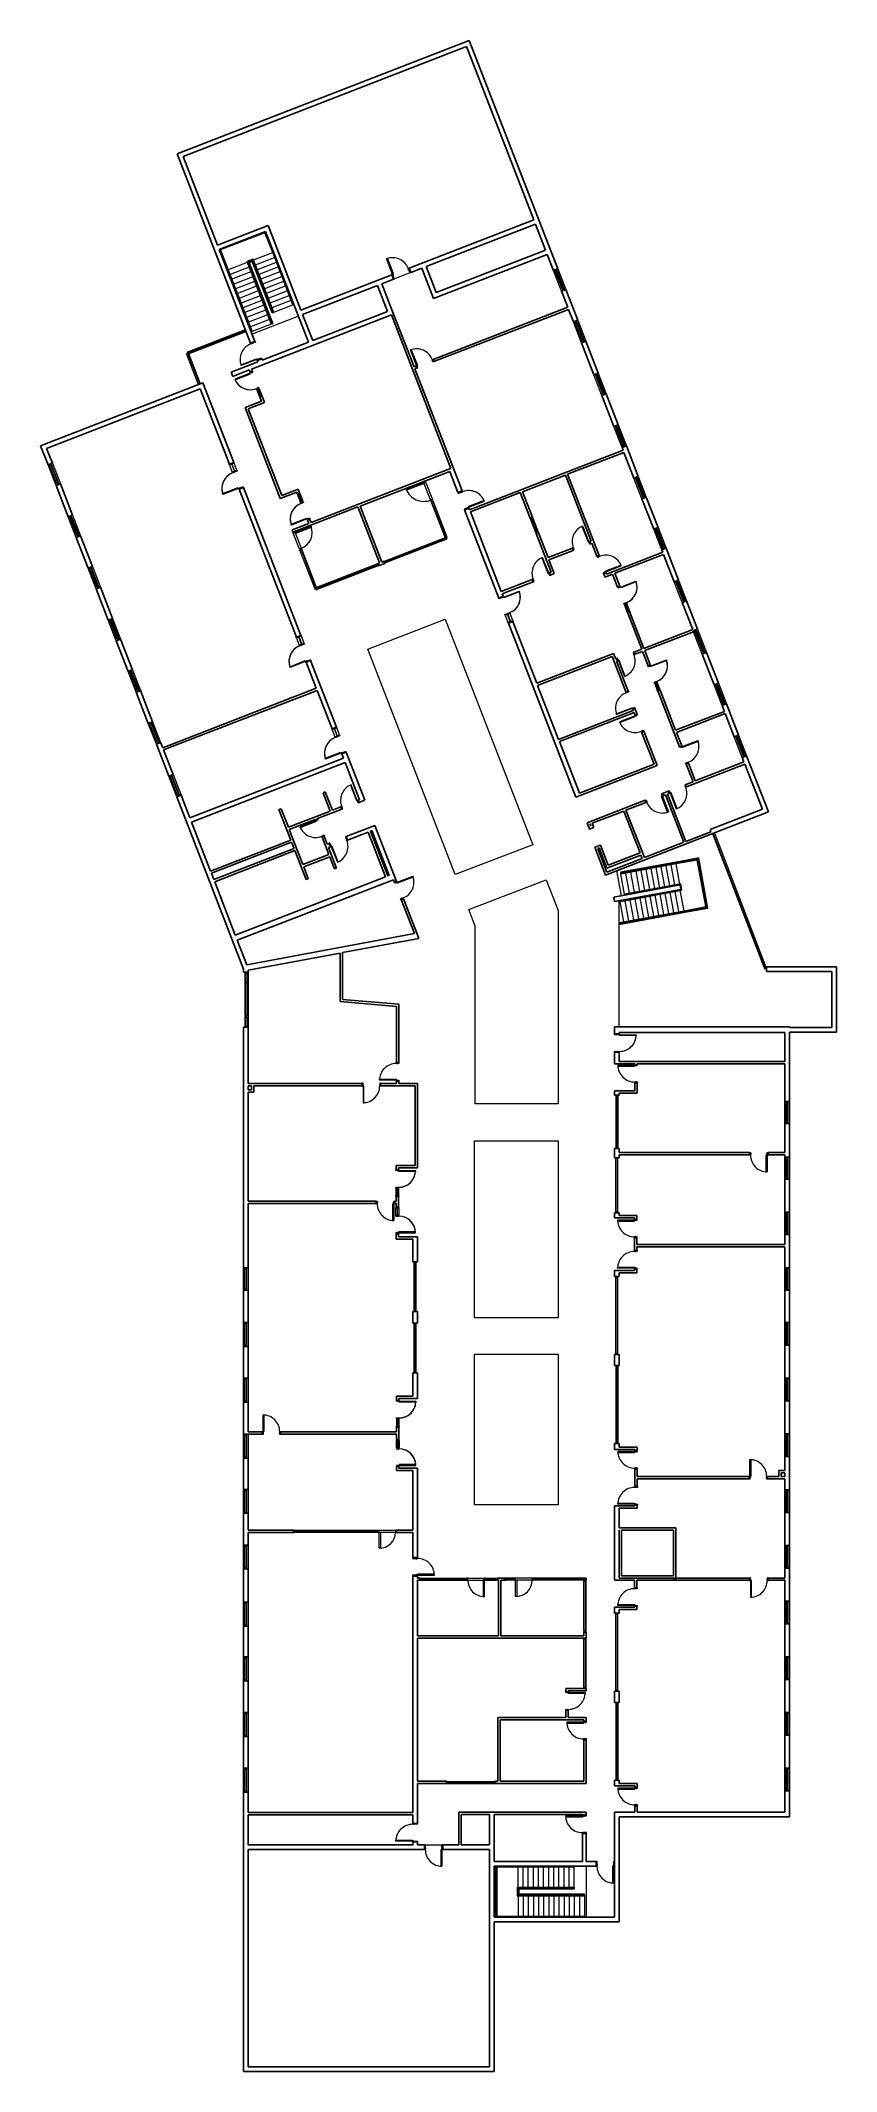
# Model space of a CAD drawing. Header units: inches. Extents: x -715 to 1000, y -5106 to -727.
import ezdxf

# ---------------------------------------------------------------- set-up
doc = ezdxf.new("R2010")
doc.units = ezdxf.units.IN
doc.header["$MEASUREMENT"] = 0
for name, color, linetype, lineweight in [('A-DOOR', 31, 'Continuous', 9), ('A-DOOR-FRAM', 31, 'Continuous', 15), ('A-FLOR', 192, 'Continuous', 9), ('A-FLOR-HRAL', 11, 'Continuous', 9), ('A-GLAZ-CURT', 52, 'Continuous', 9), ('A-GLAZ-CWMG', 51, 'Continuous', 9), ('A-WALL', 113, 'Continuous', 9), ('I-WALL', 2, 'Continuous', 9), ('S-STRS', 31, 'Continuous', 9)]:
    doc.layers.add(name, color=color, linetype=linetype, lineweight=lineweight)

# ---------------------------------------------------------------- blocks, each defined once
blk = doc.blocks.new('System Panel - zGlazed-5186152-Level 2 - Map Export')
at = {"layer": 'A-GLAZ-CURT'}
for p, q in [((154, 1.5), (-154, 1.5)), ((-154, 1.5), (-154, 0.5)), ((-154, 0.5), (154, 0.5)), ((154, 0.5), (154, 1.5))]:
    blk.add_line(p, q, dxfattribs=at)
blk = doc.blocks.new('Rectangular Mullion - 4 1_2_ x 2_ Rectangular_CE_-5167106-Level 2 - Map Export')
at = {"layer": 'A-GLAZ-CWMG'}
for p, q in [((733.4, -2438.7), (843.8, -2726.3)), ((737.6, -2437.1), (848, -2724.7))]:
    blk.add_line(p, q, dxfattribs=at)
blk = doc.blocks.new('Rectangular Mullion - 4 1_2_ x 2_ Rectangular_CE_-5186047-Level 2 - Map Export')
at = {"layer": 'A-GLAZ-CWMG', "lineweight": 15}
for p, q in [((-2, 2.25), (0, 2.25)), ((-2, -2.25), (-2, 2.25)), ((0, 2.25), (0, -2.25)), ((0, -2.25), (-2, -2.25))]:
    blk.add_line(p, q, dxfattribs=at)
blk = doc.blocks.new('Rectangular Mullion - 4 1_2_ x 2_ Rectangular_CE_-5186048-Level 2 - Map Export')
at = {"layer": 'A-GLAZ-CWMG', "lineweight": 15}
for p, q in [((0, 2.25), (-2, 2.25)), ((-2, 2.25), (-2, -2.25)), ((0, -2.25), (0, 2.25)), ((-2, -2.25), (0, -2.25))]:
    blk.add_line(p, q, dxfattribs=at)
blk = doc.blocks.new('System Panel - zGlazed-5186055-Level 2 - Map Export')
at = {"layer": 'A-GLAZ-CURT'}
for p, q in [((10, 1.5), (-10, 1.5)), ((-10, 1.5), (-10, 0.5)), ((-10, 0.5), (10, 0.5)), ((10, 0.5), (10, 1.5))]:
    blk.add_line(p, q, dxfattribs=at)
blk = doc.blocks.new('Rectangular Mullion - 4 1_2_ x 2_ Rectangular_CE_-5145051-Level 2 - Map Export')
at = {"layer": 'A-GLAZ-CWMG'}
for p, q in [((-275.1, -2832.4), (-275.1, -2852.4)), ((-270.6, -2832.4), (-270.6, -2852.4))]:
    blk.add_line(p, q, dxfattribs=at)
blk = doc.blocks.new('System Panel - zGlazed-5186063-Level 2 - Map Export')
at = {"layer": 'A-GLAZ-CURT'}
for p, q in [((22, 1.5), (-22, 1.5)), ((-22, 1.5), (-22, 0.5)), ((-22, 0.5), (22, 0.5)), ((22, 0.5), (22, 1.5))]:
    blk.add_line(p, q, dxfattribs=at)
blk = doc.blocks.new('Rectangular Mullion - 4 1_2_ x 2_ Rectangular_CE_-5142176-Level 2 - Map Export')
at = {"layer": 'A-GLAZ-CWMG'}
for p, q in [((891.3, -3060.1), (891.3, -3016.1)), ((895.8, -3060.1), (895.8, -3016.1))]:
    blk.add_line(p, q, dxfattribs=at)
blk = doc.blocks.new('Rectangular Mullion - 4 1_2_ x 2_ Rectangular_CE_-5186064-Level 2 - Map Export')
at = {"layer": 'A-GLAZ-CWMG', "lineweight": 15}
for p, q in [((-2, 2.25), (0, 2.25)), ((-2, -2.25), (-2, 2.25)), ((0, 2.25), (0, -2.25)), ((0, -2.25), (-2, -2.25))]:
    blk.add_line(p, q, dxfattribs=at)
blk = doc.blocks.new('Rectangular Mullion - 4 1_2_ x 2_ Rectangular_CE_-5186065-Level 2 - Map Export')
at = {"layer": 'A-GLAZ-CWMG', "lineweight": 15}
for p, q in [((0, 2.25), (-2, 2.25)), ((-2, 2.25), (-2, -2.25)), ((0, -2.25), (0, 2.25)), ((-2, -2.25), (0, -2.25))]:
    blk.add_line(p, q, dxfattribs=at)
blk = doc.blocks.new('System Panel - zGlazed-5186066-Level 2 - Map Export')
at = {"layer": 'A-GLAZ-CURT'}
for p, q in [((22.3, 1.5), (-22.3, 1.5)), ((-22.3, 1.5), (-22.3, 0.5)), ((-22.3, 0.5), (22.3, 0.5)), ((22.3, 0.5), (22.3, 1.5))]:
    blk.add_line(p, q, dxfattribs=at)
blk = doc.blocks.new('Rectangular Mullion - 4 1_2_ x 2_ Rectangular_CE_-5142541-Level 2 - Map Export')
at = {"layer": 'A-GLAZ-CWMG'}
for p, q in [((891.3, -3537.6), (891.3, -3493.1)), ((895.8, -3537.6), (895.8, -3493.1))]:
    blk.add_line(p, q, dxfattribs=at)
blk = doc.blocks.new('System Panel - zGlazed-5186153-Level 2 - Map Export')
at = {"layer": 'A-GLAZ-CURT'}
for p, q in [((36, 1.5), (-36, 1.5)), ((-36, 1.5), (-36, 0.5)), ((-36, 0.5), (36, 0.5)), ((36, 0.5), (36, 1.5))]:
    blk.add_line(p, q, dxfattribs=at)
blk = doc.blocks.new('Rectangular Mullion - 4 1_2_ x 2_ Rectangular_CE_-5147332-Level 2 - Map Export')
at = {"layer": 'A-GLAZ-CWMG'}
for p, q in [((-275.1, -2758.4), (-275.1, -2830.4)), ((-270.6, -2758.4), (-270.6, -2830.4))]:
    blk.add_line(p, q, dxfattribs=at)
blk = doc.blocks.new('Rectangular Mullion - 4 1_2_ x 2_ Rectangular_CE_-5186050-Level 2 - Map Export')
at = {"layer": 'A-GLAZ-CWMG', "lineweight": 15}
for p, q in [((-1, 2.25), (1, 2.25)), ((-1, -2.25), (-1, 2.25)), ((1, 2.25), (1, -2.25)), ((1, -2.25), (-1, -2.25))]:
    blk.add_line(p, q, dxfattribs=at)
blk = doc.blocks.new('System Panel - zGlazed-5186080-Level 2 - Map Export')
at = {"layer": 'A-GLAZ-CURT'}
for p, q in [((9.5, 1.5), (-9.5, 1.5)), ((-9.5, 1.5), (-9.5, 0.5)), ((-9.5, 0.5), (9.5, 0.5)), ((9.5, 0.5), (9.5, 1.5))]:
    blk.add_line(p, q, dxfattribs=at)
blk = doc.blocks.new('Rectangular Mullion - 4 1_2_ x 2_ Rectangular_CE_-5147334-Level 2 - Map Export')
at = {"layer": 'A-GLAZ-CWMG'}
for p, q in [((-275.1, -2737.4), (-275.1, -2756.4)), ((-270.6, -2737.4), (-270.6, -2756.4))]:
    blk.add_line(p, q, dxfattribs=at)
blk = doc.blocks.new('System Panel - zGlazed-5186081-Level 2 - Map Export')
at = {"layer": 'A-GLAZ-CURT'}
for p, q in [((23.7, 1.5), (-23.7, 1.5)), ((-23.7, 1.5), (-23.7, 0.5)), ((-23.7, 0.5), (23.7, 0.5)), ((23.7, 0.5), (23.7, 1.5))]:
    blk.add_line(p, q, dxfattribs=at)
blk = doc.blocks.new('Rectangular Mullion - 4 1_2_ x 2_ Rectangular_CE_-5165028-Level 2 - Map Export')
at = {"layer": 'A-GLAZ-CWMG'}
for p, q in [((-275.1, -3540.4), (-275.1, -3492.9)), ((-270.6, -3540.4), (-270.6, -3492.9))]:
    blk.add_line(p, q, dxfattribs=at)
blk = doc.blocks.new('System Panel - zGlazed-5272900-Level 2 - Map Export')
at = {"layer": 'A-GLAZ-CURT'}
for p, q in [((23.8, 1.5), (-23.8, 1.5)), ((-23.8, 1.5), (-23.8, 0.5)), ((-23.8, 0.5), (23.8, 0.5)), ((23.8, 0.5), (23.8, 1.5))]:
    blk.add_line(p, q, dxfattribs=at)
blk = doc.blocks.new('Rectangular Mullion - 4 1_2_ x 2_ Rectangular_CE_-5272897-Level 2 - Map Export')
at = {"layer": 'A-GLAZ-CWMG'}
for p, q in [((-275.1, -3781.4), (-275.1, -3733.8)), ((-270.6, -3781.4), (-270.6, -3733.8))]:
    blk.add_line(p, q, dxfattribs=at)
blk = doc.blocks.new('System Panel - zGlazed-5186094-Level 2 - Map Export')
at = {"layer": 'A-GLAZ-CURT'}
for p, q in [((22, -0.5), (-22, -0.5)), ((-22, -0.5), (-22, -1.5)), ((-22, -1.5), (22, -1.5)), ((22, -1.5), (22, -0.5))]:
    blk.add_line(p, q, dxfattribs=at)
blk = doc.blocks.new('Rectangular Mullion - 4 1_2_ x 2_ Rectangular_CE_-5164190-Level 2 - Map Export')
at = {"layer": 'A-GLAZ-CWMG'}
for p, q in [((782.8, -2228.7), (798.7, -2269.7)), ((787, -2227), (802.9, -2268.1))]:
    blk.add_line(p, q, dxfattribs=at)
blk = doc.blocks.new('Rectangular Mullion - 4 1_2_ x 2_ Rectangular_CE_-5186095-Level 2 - Map Export')
at = {"layer": 'A-GLAZ-CWMG', "lineweight": 15}
for p, q in [((-2, 2.25), (0, 2.25)), ((-2, -2.25), (-2, 2.25)), ((0, 2.25), (0, -2.25)), ((0, -2.25), (-2, -2.25))]:
    blk.add_line(p, q, dxfattribs=at)
blk = doc.blocks.new('Rectangular Mullion - 4 1_2_ x 2_ Rectangular_CE_-5186096-Level 2 - Map Export')
at = {"layer": 'A-GLAZ-CWMG', "lineweight": 15}
for p, q in [((0, 2.25), (-2, 2.25)), ((-2, 2.25), (-2, -2.25)), ((0, -2.25), (0, 2.25)), ((-2, -2.25), (0, -2.25))]:
    blk.add_line(p, q, dxfattribs=at)
blk = doc.blocks.new('System Panel - zGlazed-5272901-Level 2 - Map Export')
at = {"layer": 'A-GLAZ-CURT'}
for p, q in [((25, -0.5), (-25, -0.5)), ((-25, -0.5), (-25, -1.5)), ((-25, -1.5), (25, -1.5)), ((25, -1.5), (25, -0.5))]:
    blk.add_line(p, q, dxfattribs=at)
blk = doc.blocks.new('Rectangular Mullion - 4 1_2_ x 2_ Rectangular_CE_-5272899-Level 2 - Map Export')
at = {"layer": 'A-GLAZ-CWMG'}
for p, q in [((694.3, -2000.2), (712.3, -2046.8)), ((698.4, -1998.6), (716.5, -2045.2))]:
    blk.add_line(p, q, dxfattribs=at)
blk = doc.blocks.new('Door-Single_CE_ - WD Door-2_ HM Frame-5167567-Level 2 - Map Export')
at = {"layer": 'A-DOOR'}
for p, q in [((16, -41.5), (16, -5.5)), ((16, -5.5), (18, -5.5)), ((18, -41.5), (16, -41.5)), ((18, -5.5), (18, -41.5))]:
    blk.add_line(p, q, dxfattribs=at)
at = {"layer": 'A-DOOR', "lineweight": 15}
for p, q in [((16, -41.5), (16, -5.5)), ((18, -5.5), (16, -5.5)), ((18, -41.5), (16, -41.5)), ((18, -5.5), (18, -41.5))]:
    blk.add_line(p, q, dxfattribs=at)
at = {"layer": 'A-DOOR'}
blk.add_arc((18, -5.5), 36, 179.5, 270, dxfattribs=at)
blk.add_arc((18, -5.5), 36, 179.5, 270, dxfattribs=at)
blk.add_arc((18, -5.5), 36, 179.5, 270, dxfattribs=at)
blk.add_arc((18, -5.5), 36, 179.5, 270, dxfattribs=at)
at = {"layer": 'A-DOOR-FRAM'}
for p, q in [((-20, 5.5), (-18, 5.5)), ((-20, -5.5), (-20, 5.5)), ((-18, 5.5), (-18, -1.5)), ((18, 5.5), (20, 5.5)), ((18, -1.5), (18, 5.5)), ((20, 5.5), (20, -5.5)), ((-18, -5.5), (-20, -5.5)), ((-18, -1.5), (-17.5, -1.5)), ((-18, -3.5), (-18, -5.5)), ((-17.5, -3.5), (-18, -3.5)), ((-17.5, -1.5), (-17.5, -3.5)), ((17.5, -1.5), (18, -1.5)), ((17.5, -3.5), (17.5, -1.5)), ((18, -3.5), (17.5, -3.5)), ((18, -5.5), (18, -3.5)), ((20, -5.5), (18, -5.5))]:
    blk.add_line(p, q, dxfattribs=at)
blk = doc.blocks.new('Door-Single_CE_ - WD Door-2_ HM Frame-5167641-Level 2 - Map Export')
at = {"layer": 'A-DOOR'}
for p, q in [((18, 39), (16, 39)), ((16, 39), (16, 3)), ((16, 3), (18, 3)), ((18, 3), (18, 39))]:
    blk.add_line(p, q, dxfattribs=at)
at = {"layer": 'A-DOOR', "lineweight": 15}
for p, q in [((18, 39), (16, 39)), ((16, 39), (16, 3)), ((18, 3), (16, 3)), ((18, 3), (18, 39))]:
    blk.add_line(p, q, dxfattribs=at)
at = {"layer": 'A-DOOR'}
blk.add_arc((18, 3), 36, 90, 180.5, dxfattribs=at)
blk.add_arc((18, 3), 36, 90, 180.5, dxfattribs=at)
blk.add_arc((18, 3), 36, 90, 180.5, dxfattribs=at)
blk.add_arc((18, 3), 36, 90, 180.5, dxfattribs=at)
at = {"layer": 'A-DOOR-FRAM'}
for p, q in [((-18, 3), (-20, 3)), ((-20, 3), (-20, -3)), ((-18, 1), (-18, 3)), ((-17.5, 1), (-18, 1)), ((-17.5, -1), (-17.5, 1)), ((18, 1), (17.5, 1)), ((17.5, 1), (17.5, -1)), ((20, 3), (18, 3)), ((18, 3), (18, 1)), ((20, -3), (20, 3)), ((-20, -3), (-18, -3)), ((-18, -3), (-18, -1)), ((-18, -1), (-17.5, -1)), ((17.5, -1), (18, -1)), ((18, -1), (18, -3)), ((18, -3), (20, -3))]:
    blk.add_line(p, q, dxfattribs=at)
blk = doc.blocks.new('Door-Single_CE_ - WD Door-2_ HM Frame-5167734-Level 2 - Map Export')
at = {"layer": 'A-DOOR'}
for p, q in [((16, -39), (16, -3)), ((16, -3), (18, -3)), ((18, -39), (16, -39)), ((18, -3), (18, -39))]:
    blk.add_line(p, q, dxfattribs=at)
at = {"layer": 'A-DOOR', "lineweight": 15}
for p, q in [((16, -39), (16, -3)), ((18, -3), (16, -3)), ((18, -39), (16, -39)), ((18, -3), (18, -39))]:
    blk.add_line(p, q, dxfattribs=at)
at = {"layer": 'A-DOOR'}
blk.add_arc((18, -3), 36, 179.5, 270, dxfattribs=at)
blk.add_arc((18, -3), 36, 179.5, 270, dxfattribs=at)
blk.add_arc((18, -3), 36, 179.5, 270, dxfattribs=at)
blk.add_arc((18, -3), 36, 179.5, 270, dxfattribs=at)
at = {"layer": 'A-DOOR-FRAM'}
for p, q in [((-20, 3), (-18, 3)), ((-20, -3), (-20, 3)), ((-18, 3), (-18, 1)), ((-18, 1), (-17.5, 1)), ((-17.5, 1), (-17.5, -1)), ((17.5, 1), (18, 1)), ((17.5, -1), (17.5, 1)), ((18, 3), (20, 3)), ((18, 1), (18, 3)), ((20, 3), (20, -3)), ((-18, -3), (-20, -3)), ((-18, -1), (-18, -3)), ((-17.5, -1), (-18, -1)), ((18, -1), (17.5, -1)), ((18, -3), (18, -1)), ((20, -3), (18, -3))]:
    blk.add_line(p, q, dxfattribs=at)
blk = doc.blocks.new('Door-Single_CE_ - HM Door-2_ HM Frame-5141001-Level 2 - Map Export')
at = {"layer": 'A-DOOR'}
for p, q in [((16.25, -41.5), (16.25, -5.5)), ((16.25, -5.5), (18, -5.5)), ((18, -41.5), (16.25, -41.5)), ((18, -5.5), (18, -41.5))]:
    blk.add_line(p, q, dxfattribs=at)
at = {"layer": 'A-DOOR', "lineweight": 15}
for p, q in [((16.25, -41.5), (16.25, -5.5)), ((18, -5.5), (16.25, -5.5)), ((18, -41.5), (16.25, -41.5)), ((18, -5.5), (18, -41.5))]:
    blk.add_line(p, q, dxfattribs=at)
at = {"layer": 'A-DOOR'}
blk.add_arc((18, -5.5), 36, 179.5, 270, dxfattribs=at)
blk.add_arc((18, -5.5), 36, 179.5, 270, dxfattribs=at)
blk.add_arc((18, -5.5), 36, 179.5, 270, dxfattribs=at)
blk.add_arc((18, -5.5), 36, 179.5, 270, dxfattribs=at)
at = {"layer": 'A-DOOR-FRAM'}
for p, q in [((-20, 5.5), (-18, 5.5)), ((-20, -5.5), (-20, 5.5)), ((-18, 5.5), (-18, -1.75)), ((18, 5.5), (20, 5.5)), ((18, -1.75), (18, 5.5)), ((20, 5.5), (20, -5.5)), ((-18, -5.5), (-20, -5.5)), ((-18, -1.75), (-17.5, -1.75)), ((-18, -3.75), (-18, -5.5)), ((-17.5, -3.75), (-18, -3.75)), ((-17.5, -1.75), (-17.5, -3.75)), ((17.5, -1.75), (18, -1.75)), ((17.5, -3.75), (17.5, -1.75)), ((18, -3.75), (17.5, -3.75)), ((18, -5.5), (18, -3.75)), ((20, -5.5), (18, -5.5))]:
    blk.add_line(p, q, dxfattribs=at)
blk = doc.blocks.new('Door-Single_CE_ - HM Door-2_ HM Frame-5141589-Level 2 - Map Export')
at = {"layer": 'A-DOOR'}
for p, q in [((18, 40.5), (16.25, 40.5)), ((16.25, 40.5), (16.25, 4.5)), ((16.25, 4.5), (18, 4.5)), ((18, 4.5), (18, 40.5))]:
    blk.add_line(p, q, dxfattribs=at)
at = {"layer": 'A-DOOR', "lineweight": 15}
for p, q in [((18, 40.5), (16.25, 40.5)), ((16.25, 40.5), (16.25, 4.5)), ((18, 4.5), (16.25, 4.5)), ((18, 4.5), (18, 40.5))]:
    blk.add_line(p, q, dxfattribs=at)
at = {"layer": 'A-DOOR'}
blk.add_arc((18, 4.5), 36, 90, 180.5, dxfattribs=at)
blk.add_arc((18, 4.5), 36, 90, 180.5, dxfattribs=at)
blk.add_arc((18, 4.5), 36, 90, 180.5, dxfattribs=at)
blk.add_arc((18, 4.5), 36, 90, 180.5, dxfattribs=at)
at = {"layer": 'A-DOOR-FRAM'}
for p, q in [((-18, 4.5), (-20, 4.5)), ((-20, 4.5), (-20, -4.5)), ((-18, 2.75), (-18, 4.5)), ((-17.5, 2.75), (-18, 2.75)), ((-18, -4.5), (-18, 0.75)), ((-18, 0.75), (-17.5, 0.75)), ((-17.5, 0.75), (-17.5, 2.75)), ((18, 2.75), (17.5, 2.75)), ((17.5, 2.75), (17.5, 0.75)), ((17.5, 0.75), (18, 0.75)), ((20, 4.5), (18, 4.5)), ((18, 4.5), (18, 2.75)), ((18, 0.75), (18, -4.5)), ((20, -4.5), (20, 4.5)), ((-20, -4.5), (-18, -4.5)), ((18, -4.5), (20, -4.5))]:
    blk.add_line(p, q, dxfattribs=at)
blk = doc.blocks.new('System Panel - zGlazed-5186154-Level 2 - Map Export')
at = {"layer": 'A-GLAZ-CURT'}
for p, q in [((13, 1.5), (-13, 1.5)), ((-13, 1.5), (-13, 0.5)), ((-13, 0.5), (13, 0.5)), ((13, 0.5), (13, 1.5))]:
    blk.add_line(p, q, dxfattribs=at)
blk = doc.blocks.new('Rectangular Mullion - 4 1_2_ x 2_ Rectangular_CE_-5172949-Level 2 - Map Export')
at = {"layer": 'A-GLAZ-CWMG'}
for p, q in [((243.3, -4042.1), (269.3, -4042.1)), ((243.3, -4046.6), (269.3, -4046.6))]:
    blk.add_line(p, q, dxfattribs=at)
blk = doc.blocks.new('System Panel - zGlazed-5186155-Level 2 - Map Export')
at = {"layer": 'A-GLAZ-CURT'}
for p, q in [((53.75, 1.5), (-53.75, 1.5)), ((-53.75, 1.5), (-53.75, 0.5)), ((-53.75, 0.5), (53.75, 0.5)), ((53.75, 0.5), (53.75, 1.5))]:
    blk.add_line(p, q, dxfattribs=at)
blk = doc.blocks.new('Rectangular Mullion - 4 1_2_ x 2_ Rectangular_CE_-5172355-Level 2 - Map Export')
at = {"layer": 'A-GLAZ-CWMG'}
for p, q in [((455.8, -4156.4), (455.8, -4048.9)), ((460.3, -4156.4), (460.3, -4048.9))]:
    blk.add_line(p, q, dxfattribs=at)
blk = doc.blocks.new('System Panel - zGlazed-5186156-Level 2 - Map Export')
at = {"layer": 'A-GLAZ-CURT'}
for p, q in [((52.375, 1.5), (-52.375, 1.5)), ((-52.375, 1.5), (-52.375, 0.5)), ((-52.375, 0.5), (52.375, 0.5)), ((52.375, 0.5), (52.375, 1.5))]:
    blk.add_line(p, q, dxfattribs=at)
blk = doc.blocks.new('Rectangular Mullion - 4 1_2_ x 2_ Rectangular_CE_-5172653-Level 2 - Map Export')
at = {"layer": 'A-GLAZ-CWMG'}
for p, q in [((455.8, -4278.1), (455.8, -4173.4)), ((460.3, -4278.1), (460.3, -4173.4))]:
    blk.add_line(p, q, dxfattribs=at)
blk = doc.blocks.new('System Panel - zGlazed-5186157-Level 2 - Map Export')
at = {"layer": 'A-GLAZ-CURT'}
for p, q in [((51, 1.5), (-51, 1.5)), ((-51, 1.5), (-51, 0.5)), ((-51, 0.5), (51, 0.5)), ((51, 0.5), (51, 1.5))]:
    blk.add_line(p, q, dxfattribs=at)
blk = doc.blocks.new('Rectangular Mullion - 4 1_2_ x 2_ Rectangular_CE_-5172849-Level 2 - Map Export')
at = {"layer": 'A-GLAZ-CWMG'}
for p, q in [((161.1, -4480.5), (263.1, -4480.5)), ((161.1, -4485), (263.1, -4485))]:
    blk.add_line(p, q, dxfattribs=at)
blk = doc.blocks.new('CW-Single_CE_ - Medium Style-5186091-Level 2 - Map Export')
at = {"layer": 'A-DOOR', "lineweight": 15}
for p, q in [((-18, 37.5), (-18, 1.5)), ((-15.5, 37.5), (-18, 37.5)), ((-18, 1.5), (-15.5, 1.5)), ((-15.5, 1.5), (-15.5, 37.5))]:
    blk.add_line(p, q, dxfattribs=at)
at = {"layer": 'A-DOOR'}
blk.add_arc((-18, 1.5), 36, 360, 90, dxfattribs=at)
blk = doc.blocks.new('Rectangular Mullion - 4 1_2_ x 2_ Rectangular_CE_-5163591-Level 2 - Map Export')
at = {"layer": 'A-GLAZ-CWMG'}
for p, q in [((205.3, -4042.1), (241.3, -4042.1)), ((205.3, -4046.6), (241.3, -4046.6))]:
    blk.add_line(p, q, dxfattribs=at)
blk = doc.blocks.new('System Panel - zGlazed-5186158-Level 2 - Map Export')
at = {"layer": 'A-GLAZ-CURT'}
for p, q in [((49.75, 1.5), (-49.75, 1.5)), ((-49.75, 1.5), (-49.75, 0.5)), ((-49.75, 0.5), (49.75, 0.5)), ((49.75, 0.5), (49.75, 1.5))]:
    blk.add_line(p, q, dxfattribs=at)
blk = doc.blocks.new('Rectangular Mullion - 4 1_2_ x 2_ Rectangular_CE_-5173026-Level 2 - Map Export')
at = {"layer": 'A-GLAZ-CWMG'}
for p, q in [((103.8, -4042.1), (203.3, -4042.1)), ((103.8, -4046.6), (203.3, -4046.6))]:
    blk.add_line(p, q, dxfattribs=at)
blk = doc.blocks.new('CW-Single_CE_ - Medium Style-5186159-Level 2 - Map Export')
at = {"layer": 'A-DOOR', "lineweight": 15}
for p, q in [((-18, -1.5), (-15.5, -1.5)), ((-18, -37.5), (-18, -1.5)), ((-15.5, -37.5), (-18, -37.5)), ((-15.5, -1.5), (-15.5, -37.5))]:
    blk.add_line(p, q, dxfattribs=at)
at = {"layer": 'A-DOOR'}
blk.add_arc((-18, -1.5), 36, 270, 0, dxfattribs=at)
blk = doc.blocks.new('System Panel - zGlazed-5186160-Level 2 - Map Export')
at = {"layer": 'A-GLAZ-CURT'}
for p, q in [((54.875, 1.5), (-54.875, 1.5)), ((-54.875, 1.5), (-54.875, 0.5)), ((-54.875, 0.5), (54.875, 0.5)), ((54.875, 0.5), (54.875, 1.5))]:
    blk.add_line(p, q, dxfattribs=at)
blk = doc.blocks.new('Rectangular Mullion - 4 1_2_ x 2_ Rectangular_CE_-5173195-Level 2 - Map Export')
at = {"layer": 'A-GLAZ-CWMG'}
for p, q in [((455.5, -4042.1), (346.3, -4042.1)), ((455.5, -4046.6), (346.3, -4046.6))]:
    blk.add_line(p, q, dxfattribs=at)
blk = doc.blocks.new('System Panel - zGlazed-5186161-Level 2 - Map Export')
at = {"layer": 'A-GLAZ-CURT'}
for p, q in [((90.5, 1.5), (-90.5, 1.5)), ((-90.5, 1.5), (-90.5, 0.5)), ((-90.5, 0.5), (90.5, 0.5)), ((90.5, 0.5), (90.5, 1.5))]:
    blk.add_line(p, q, dxfattribs=at)
blk = doc.blocks.new('Rectangular Mullion - 4 1_2_ x 2_ Rectangular_CE_-5174095-Level 2 - Map Export')
at = {"layer": 'A-GLAZ-CWMG'}
for p, q in [((12.5, -3939.1), (-168.5, -3939.1)), ((12.5, -3943.6), (-168.5, -3943.6))]:
    blk.add_line(p, q, dxfattribs=at)
blk = doc.blocks.new('CW-Single_CE_ - Medium Style-5186089-Level 2 - Map Export')
at = {"layer": 'A-DOOR', "lineweight": 15}
for p, q in [((-17.5, -1.5), (-15, -1.5)), ((-17.5, -36.5), (-17.5, -1.5)), ((-15, -36.5), (-17.5, -36.5)), ((-15, -1.5), (-15, -36.5))]:
    blk.add_line(p, q, dxfattribs=at)
at = {"layer": 'A-DOOR'}
blk.add_arc((-17.5, -1.5), 35, 270, 0, dxfattribs=at)
blk = doc.blocks.new('Rectangular Mullion - 4 1_2_ x 2_ Rectangular_CE_-5146178-Level 2 - Map Export')
at = {"layer": 'A-GLAZ-CWMG'}
for p, q in [((49.5, -3939.1), (14.5, -3939.1)), ((49.5, -3943.6), (14.5, -3943.6))]:
    blk.add_line(p, q, dxfattribs=at)
blk = doc.blocks.new('System Panel - zGlazed-5186162-Level 2 - Map Export')
at = {"layer": 'A-GLAZ-CURT'}
for p, q in [((51.5, 1.5), (-51.5, 1.5)), ((-51.5, 1.5), (-51.5, 0.5)), ((-51.5, 0.5), (51.5, 0.5)), ((51.5, 0.5), (51.5, 1.5))]:
    blk.add_line(p, q, dxfattribs=at)
blk = doc.blocks.new('Rectangular Mullion - 4 1_2_ x 2_ Rectangular_CE_-5174427-Level 2 - Map Export')
at = {"layer": 'A-GLAZ-CWMG'}
for p, q in [((89.5, -3465), (89.5, -3362)), ((94, -3465), (94, -3362))]:
    blk.add_line(p, q, dxfattribs=at)
blk = doc.blocks.new('Door-Single-Sidelite_CE_ - WD Door-2_ HM Frame-Sidelite-5143442-Level 2 - Map Export')
at = {"layer": 'A-DOOR', "lineweight": 15}
for p, q in [((-36, -0.125), (-36, 0.125)), ((-36, 0.125), (-20, 0.125)), ((-20, 0.125), (-20, -0.125)), ((-20, -0.125), (-36, -0.125))]:
    blk.add_line(p, q, dxfattribs=at)
at = {"layer": 'A-DOOR'}
for p, q in [((16, -3), (18, -3)), ((16, -39), (16, -3)), ((18, -39), (16, -39)), ((18, -3), (18, -39))]:
    blk.add_line(p, q, dxfattribs=at)
for start, end in [(179.5, 266.789728), (180.5, 270)]:
    blk.add_arc((18, -3), 36, start, end, dxfattribs=at)
at = {"layer": 'A-DOOR-FRAM'}
for p, q in [((-38, 3), (-36, 3)), ((-38, -3), (-38, 3)), ((-36, 3), (-36, -3)), ((-20, 3), (-18, 3)), ((-20, -3), (-20, 3)), ((-18, 3), (-18, 1)), ((-18, 1), (-17.5, 1)), ((-17.5, 1), (-17.5, -1)), ((17.5, 1), (18, 1)), ((17.5, -1), (17.5, 1)), ((18, 3), (20, 3)), ((18, 1), (18, 3)), ((20, 3), (20, -3)), ((-36, -3), (-38, -3)), ((-18, -3), (-20, -3)), ((-18, -1), (-18, -3)), ((-17.5, -1), (-18, -1)), ((18, -1), (17.5, -1)), ((18, -3), (18, -1)), ((20, -3), (18, -3))]:
    blk.add_line(p, q, dxfattribs=at)
at = {"layer": 'A-DOOR-FRAM', "lineweight": 9}
for p, q in [((-20, 3), (-36, 3)), ((-36, -3), (-20, -3))]:
    blk.add_line(p, q, dxfattribs=at)
blk = doc.blocks.new('Door-Single-Sidelite_CE_ - WD Door-2_ HM Frame-Sidelite-5143300-Level 2 - Map Export')
at = {"layer": 'A-DOOR', "lineweight": 15}
for p, q in [((-20, 0.125), (-36, 0.125)), ((-36, 0.125), (-36, -0.125)), ((-20, -0.125), (-20, 0.125)), ((-36, -0.125), (-20, -0.125))]:
    blk.add_line(p, q, dxfattribs=at)
at = {"layer": 'A-DOOR'}
for p, q in [((18, 39), (16, 39)), ((16, 39), (16, 3)), ((16, 3), (18, 3)), ((18, 3), (18, 39))]:
    blk.add_line(p, q, dxfattribs=at)
for start, end in [(93.210272, 180.5), (90, 179.5)]:
    blk.add_arc((18, 3), 36, start, end, dxfattribs=at)
at = {"layer": 'A-DOOR-FRAM'}
for p, q in [((-36, 3), (-38, 3)), ((-38, 3), (-38, -3)), ((-36, -3), (-36, 3)), ((-18, 3), (-20, 3)), ((-20, 3), (-20, -3)), ((-18, 1), (-18, 3)), ((-17.5, 1), (-18, 1)), ((-17.5, -1), (-17.5, 1)), ((18, 1), (17.5, 1)), ((17.5, 1), (17.5, -1)), ((20, 3), (18, 3)), ((18, 3), (18, 1)), ((20, -3), (20, 3)), ((-38, -3), (-36, -3)), ((-20, -3), (-18, -3)), ((-18, -3), (-18, -1)), ((-18, -1), (-17.5, -1)), ((17.5, -1), (18, -1)), ((18, -1), (18, -3)), ((18, -3), (20, -3))]:
    blk.add_line(p, q, dxfattribs=at)
at = {"layer": 'A-DOOR-FRAM', "lineweight": 9}
for p, q in [((-36, 3), (-20, 3)), ((-20, -3), (-36, -3))]:
    blk.add_line(p, q, dxfattribs=at)
blk = doc.blocks.new('Door-Single_CE_ - WD Door-2_ HM Frame-5175295-Level 2 - Map Export')
at = {"layer": 'A-DOOR'}
for p, q in [((18, 41.5), (16, 41.5)), ((16, 41.5), (16, 5.5)), ((16, 5.5), (18, 5.5)), ((18, 5.5), (18, 41.5))]:
    blk.add_line(p, q, dxfattribs=at)
at = {"layer": 'A-DOOR', "lineweight": 15}
for p, q in [((18, 41.5), (16, 41.5)), ((16, 41.5), (16, 5.5)), ((18, 5.5), (16, 5.5)), ((18, 5.5), (18, 41.5))]:
    blk.add_line(p, q, dxfattribs=at)
at = {"layer": 'A-DOOR'}
blk.add_arc((18, 5.5), 36, 90, 180.5, dxfattribs=at)
blk.add_arc((18, 5.5), 36, 90, 180.5, dxfattribs=at)
blk.add_arc((18, 5.5), 36, 90, 180.5, dxfattribs=at)
blk.add_arc((18, 5.5), 36, 90, 180.5, dxfattribs=at)
at = {"layer": 'A-DOOR-FRAM'}
for p, q in [((-18, 5.5), (-20, 5.5)), ((-20, 5.5), (-20, -5.5)), ((-18, 3.5), (-18, 5.5)), ((-17.5, 3.5), (-18, 3.5)), ((-18, -5.5), (-18, 1.5)), ((-18, 1.5), (-17.5, 1.5)), ((-17.5, 1.5), (-17.5, 3.5)), ((18, 3.5), (17.5, 3.5)), ((17.5, 3.5), (17.5, 1.5)), ((17.5, 1.5), (18, 1.5)), ((20, 5.5), (18, 5.5)), ((18, 5.5), (18, 3.5)), ((18, 1.5), (18, -5.5)), ((20, -5.5), (20, 5.5)), ((-20, -5.5), (-18, -5.5)), ((18, -5.5), (20, -5.5))]:
    blk.add_line(p, q, dxfattribs=at)
blk = doc.blocks.new('Door-Single_CE_ - HM Door-2_ HM Frame-5141171-Level 2 - Map Export')
at = {"layer": 'A-DOOR'}
for p, q in [((18, 39), (16.25, 39)), ((16.25, 39), (16.25, 3)), ((16.25, 3), (18, 3)), ((18, 3), (18, 39))]:
    blk.add_line(p, q, dxfattribs=at)
at = {"layer": 'A-DOOR', "lineweight": 15}
for p, q in [((18, 39), (16.25, 39)), ((16.25, 39), (16.25, 3)), ((18, 3), (16.25, 3)), ((18, 3), (18, 39))]:
    blk.add_line(p, q, dxfattribs=at)
at = {"layer": 'A-DOOR'}
blk.add_arc((18, 3), 36, 90, 180.5, dxfattribs=at)
blk.add_arc((18, 3), 36, 90, 180.5, dxfattribs=at)
blk.add_arc((18, 3), 36, 90, 180.5, dxfattribs=at)
blk.add_arc((18, 3), 36, 90, 180.5, dxfattribs=at)
at = {"layer": 'A-DOOR-FRAM'}
for p, q in [((-18, 3), (-20, 3)), ((-20, 3), (-20, -3)), ((-18, 1.25), (-18, 3)), ((-17.5, 1.25), (-18, 1.25)), ((-17.5, -0.75), (-17.5, 1.25)), ((18, 1.25), (17.5, 1.25)), ((17.5, 1.25), (17.5, -0.75)), ((20, 3), (18, 3)), ((18, 3), (18, 1.25)), ((20, -3), (20, 3)), ((-20, -3), (-18, -3)), ((-18, -3), (-18, -0.75)), ((-18, -0.75), (-17.5, -0.75)), ((17.5, -0.75), (18, -0.75)), ((18, -0.75), (18, -3)), ((18, -3), (20, -3))]:
    blk.add_line(p, q, dxfattribs=at)
blk = doc.blocks.new('Door-Single-Sidelite_CE_ - WD Door-2_ HM Frame-Sidelite-5144361-Level 2 - Map Export')
at = {"layer": 'A-DOOR', "lineweight": 15}
for p, q in [((-36, -0.125), (-36, 0.125)), ((-36, 0.125), (-20, 0.125)), ((-20, 0.125), (-20, -0.125)), ((-20, -0.125), (-36, -0.125))]:
    blk.add_line(p, q, dxfattribs=at)
at = {"layer": 'A-DOOR'}
for p, q in [((16, -5.5), (18, -5.5)), ((16, -41.5), (16, -5.5)), ((18, -41.5), (16, -41.5)), ((18, -5.5), (18, -41.5))]:
    blk.add_line(p, q, dxfattribs=at)
for start, end in [(179.5, 266.789728), (180.5, 270)]:
    blk.add_arc((18, -5.5), 36, start, end, dxfattribs=at)
at = {"layer": 'A-DOOR-FRAM'}
for p, q in [((-38, 5.5), (-36, 5.5)), ((-38, -5.5), (-38, 5.5)), ((-36, 5.5), (-36, -5.5)), ((-20, 5.5), (-18, 5.5)), ((-20, -5.5), (-20, 5.5)), ((-18, 5.5), (-18, -1.5)), ((18, 5.5), (20, 5.5)), ((18, -1.5), (18, 5.5)), ((20, 5.5), (20, -5.5)), ((-36, -5.5), (-38, -5.5)), ((-18, -5.5), (-20, -5.5)), ((-18, -1.5), (-17.5, -1.5)), ((-18, -3.5), (-18, -5.5)), ((-17.5, -3.5), (-18, -3.5)), ((-17.5, -1.5), (-17.5, -3.5)), ((17.5, -1.5), (18, -1.5)), ((17.5, -3.5), (17.5, -1.5)), ((18, -3.5), (17.5, -3.5)), ((18, -5.5), (18, -3.5)), ((20, -5.5), (18, -5.5))]:
    blk.add_line(p, q, dxfattribs=at)
at = {"layer": 'A-DOOR-FRAM', "lineweight": 9}
for p, q in [((-20, 5.5), (-36, 5.5)), ((-36, -5.5), (-20, -5.5))]:
    blk.add_line(p, q, dxfattribs=at)
blk = doc.blocks.new('System Panel - zGlazed-5186163-Level 2 - Map Export')
at = {"layer": 'A-GLAZ-CURT'}
for p, q in [((65.5, 1.5), (-65.5, 1.5)), ((-65.5, 1.5), (-65.5, 0.5)), ((-65.5, 0.5), (65.5, 0.5)), ((65.5, 0.5), (65.5, 1.5))]:
    blk.add_line(p, q, dxfattribs=at)
blk = doc.blocks.new('Rectangular Mullion - 4 1_2_ x 2_ Rectangular_CE_-5180067-Level 2 - Map Export')
at = {"layer": 'A-GLAZ-CWMG'}
for p, q in [((-397.8, -1398), (-275.7, -1350.7)), ((-396.2, -1402.2), (-274.1, -1354.9))]:
    blk.add_line(p, q, dxfattribs=at)
blk = doc.blocks.new('System Panel - zGlazed-5186164-Level 2 - Map Export')
at = {"layer": 'A-GLAZ-CURT'}
for p, q in [((34, 1.5), (-34, 1.5)), ((-34, 1.5), (-34, 0.5)), ((-34, 0.5), (34, 0.5)), ((34, 0.5), (34, 1.5))]:
    blk.add_line(p, q, dxfattribs=at)
blk = doc.blocks.new('Rectangular Mullion - 4 1_2_ x 2_ Rectangular_CE_-5180086-Level 2 - Map Export')
at = {"layer": 'A-GLAZ-CWMG'}
for p, q in [((-375.7, -1466.9), (-400.2, -1403.5)), ((-371.5, -1465.3), (-396, -1401.9))]:
    blk.add_line(p, q, dxfattribs=at)
blk = doc.blocks.new('CW-Single_CE_ - Medium Style-5186165-Level 2 - Map Export')
at = {"layer": 'A-DOOR', "lineweight": 15}
for p, q in [((-18.75, 39), (-18.75, 1.5)), ((-16.25, 39), (-18.75, 39)), ((-18.75, 1.5), (-16.25, 1.5)), ((-16.25, 1.5), (-16.25, 39))]:
    blk.add_line(p, q, dxfattribs=at)
at = {"layer": 'A-DOOR'}
blk.add_arc((-18.75, 1.5), 37.5, 360, 90, dxfattribs=at)
blk = doc.blocks.new('Rectangular Mullion - 4 1_2_ x 2_ Rectangular_CE_-5145594-Level 2 - Map Export')
at = {"layer": 'A-GLAZ-CWMG'}
for p, q in [((-157.3, -1823.5), (-170.9, -1788.6)), ((-153.1, -1821.9), (-166.7, -1786.9))]:
    blk.add_line(p, q, dxfattribs=at)
blk = doc.blocks.new('System Panel - zGlazed-5186166-Level 2 - Map Export')
at = {"layer": 'A-GLAZ-CURT'}
for p, q in [((70.5, 1.5), (-70.5, 1.5)), ((-70.5, 1.5), (-70.5, 0.5)), ((-70.5, 0.5), (70.5, 0.5)), ((70.5, 0.5), (70.5, 1.5))]:
    blk.add_line(p, q, dxfattribs=at)
blk = doc.blocks.new('Rectangular Mullion - 4 1_2_ x 2_ Rectangular_CE_-5181802-Level 2 - Map Export')
at = {"layer": 'A-GLAZ-CWMG'}
for p, q in [((10.7, -1855.2), (-120.7, -1906.1)), ((12.4, -1859.4), (-119.1, -1910.3))]:
    blk.add_line(p, q, dxfattribs=at)
blk = doc.blocks.new('System Panel - zGlazed-5186167-Level 2 - Map Export')
at = {"layer": 'A-GLAZ-CURT'}
for p, q in [((69.7, 1.5), (-69.7, 1.5)), ((-69.7, 1.5), (-69.7, 0.5)), ((-69.7, 0.5), (69.7, 0.5)), ((69.7, 0.5), (69.7, 1.5))]:
    blk.add_line(p, q, dxfattribs=at)
blk = doc.blocks.new('Rectangular Mullion - 4 1_2_ x 2_ Rectangular_CE_-5182209-Level 2 - Map Export')
at = {"layer": 'A-GLAZ-CWMG'}
for p, q in [((156.5, -1798.7), (26.6, -1849.1)), ((158.1, -1802.9), (28.2, -1853.2))]:
    blk.add_line(p, q, dxfattribs=at)
blk = doc.blocks.new('System Panel - zGlazed-5186168-Level 2 - Map Export')
at = {"layer": 'A-GLAZ-CURT'}
for p, q in [((42.5, 1.5), (-42.5, 1.5)), ((-42.5, 1.5), (-42.5, 0.5)), ((-42.5, 0.5), (42.5, 0.5)), ((42.5, 0.5), (42.5, 1.5))]:
    blk.add_line(p, q, dxfattribs=at)
blk = doc.blocks.new('Rectangular Mullion - 4 1_2_ x 2_ Rectangular_CE_-5182568-Level 2 - Map Export')
at = {"layer": 'A-GLAZ-CWMG'}
for p, q in [((125.6, -1719.8), (156.3, -1799)), ((129.8, -1718.2), (160.5, -1797.4))]:
    blk.add_line(p, q, dxfattribs=at)
blk = doc.blocks.new('System Panel - zGlazed-5186169-Level 2 - Map Export')
at = {"layer": 'A-GLAZ-CURT'}
for p, q in [((44.25, 1.5), (-44.25, 1.5)), ((-44.25, 1.5), (-44.25, 0.5)), ((-44.25, 0.5), (44.25, 0.5)), ((44.25, 0.5), (44.25, 1.5))]:
    blk.add_line(p, q, dxfattribs=at)
blk = doc.blocks.new('Rectangular Mullion - 4 1_2_ x 2_ Rectangular_CE_-5182505-Level 2 - Map Export')
at = {"layer": 'A-GLAZ-CWMG'}
for p, q in [((-124.6, -1907.9), (-156.6, -1825.4)), ((-120.4, -1906.3), (-152.4, -1823.8))]:
    blk.add_line(p, q, dxfattribs=at)
blk = doc.blocks.new('CW-Single_CE_ - Medium Style-5186170-Level 2 - Map Export')
at = {"layer": 'A-DOOR', "lineweight": 15}
for p, q in [((-20.5, -1.5), (-18, -1.5)), ((-20.5, -42.5), (-20.5, -1.5)), ((-18, -42.5), (-20.5, -42.5)), ((-18, -1.5), (-18, -42.5))]:
    blk.add_line(p, q, dxfattribs=at)
at = {"layer": 'A-DOOR'}
blk.add_arc((-20.5, -1.5), 41, 270, 0, dxfattribs=at)
blk = doc.blocks.new('Rectangular Mullion - 4 1_2_ x 2_ Rectangular_CE_-5182570-Level 2 - Map Export')
at = {"layer": 'A-GLAZ-CWMG'}
for p, q in [((110.1, -1679.7), (124.9, -1717.9)), ((114.3, -1678.1), (129.1, -1716.3))]:
    blk.add_line(p, q, dxfattribs=at)
blk = doc.blocks.new('Door-Single_CE_ - HM Door-2_ HM Frame-5141952-Level 2 - Map Export')
at = {"layer": 'A-DOOR'}
for p, q in [((18, 41.5), (16.25, 41.5)), ((16.25, 41.5), (16.25, 5.5)), ((16.25, 5.5), (18, 5.5)), ((18, 5.5), (18, 41.5))]:
    blk.add_line(p, q, dxfattribs=at)
at = {"layer": 'A-DOOR', "lineweight": 15}
for p, q in [((18, 41.5), (16.25, 41.5)), ((16.25, 41.5), (16.25, 5.5)), ((18, 5.5), (16.25, 5.5)), ((18, 5.5), (18, 41.5))]:
    blk.add_line(p, q, dxfattribs=at)
at = {"layer": 'A-DOOR'}
blk.add_arc((18, 5.5), 36, 90, 180.5, dxfattribs=at)
blk.add_arc((18, 5.5), 36, 90, 180.5, dxfattribs=at)
blk.add_arc((18, 5.5), 36, 90, 180.5, dxfattribs=at)
blk.add_arc((18, 5.5), 36, 90, 180.5, dxfattribs=at)
at = {"layer": 'A-DOOR-FRAM'}
for p, q in [((-18, 5.5), (-20, 5.5)), ((-20, 5.5), (-20, -5.5)), ((-18, 3.75), (-18, 5.5)), ((-17.5, 3.75), (-18, 3.75)), ((-18, -5.5), (-18, 1.75)), ((-18, 1.75), (-17.5, 1.75)), ((-17.5, 1.75), (-17.5, 3.75)), ((18, 3.75), (17.5, 3.75)), ((17.5, 3.75), (17.5, 1.75)), ((17.5, 1.75), (18, 1.75)), ((20, 5.5), (18, 5.5)), ((18, 5.5), (18, 3.75)), ((18, 1.75), (18, -5.5)), ((20, -5.5), (20, 5.5)), ((-20, -5.5), (-18, -5.5)), ((18, -5.5), (20, -5.5))]:
    blk.add_line(p, q, dxfattribs=at)
blk = doc.blocks.new('Door-Single_CE_ - HM Door-2_ HM Frame-5141420-Level 2 - Map Export')
at = {"layer": 'A-DOOR'}
for p, q in [((16.25, -39), (16.25, -3)), ((16.25, -3), (18, -3)), ((18, -39), (16.25, -39)), ((18, -3), (18, -39))]:
    blk.add_line(p, q, dxfattribs=at)
at = {"layer": 'A-DOOR', "lineweight": 15}
for p, q in [((16.25, -39), (16.25, -3)), ((18, -3), (16.25, -3)), ((18, -39), (16.25, -39)), ((18, -3), (18, -39))]:
    blk.add_line(p, q, dxfattribs=at)
at = {"layer": 'A-DOOR'}
blk.add_arc((18, -3), 36, 179.5, 270, dxfattribs=at)
blk.add_arc((18, -3), 36, 179.5, 270, dxfattribs=at)
blk.add_arc((18, -3), 36, 179.5, 270, dxfattribs=at)
blk.add_arc((18, -3), 36, 179.5, 270, dxfattribs=at)
at = {"layer": 'A-DOOR-FRAM'}
for p, q in [((-20, 3), (-18, 3)), ((-20, -3), (-20, 3)), ((-18, 3), (-18, 0.75)), ((-18, 0.75), (-17.5, 0.75)), ((-17.5, 0.75), (-17.5, -1.25)), ((17.5, 0.75), (18, 0.75)), ((17.5, -1.25), (17.5, 0.75)), ((18, 3), (20, 3)), ((18, 0.75), (18, 3)), ((20, 3), (20, -3)), ((-18, -3), (-20, -3)), ((-18, -1.25), (-18, -3)), ((-17.5, -1.25), (-18, -1.25)), ((18, -1.25), (17.5, -1.25)), ((18, -3), (18, -1.25)), ((20, -3), (18, -3))]:
    blk.add_line(p, q, dxfattribs=at)
blk = doc.blocks.new('System Panel - zGlazed-5186171-Level 2 - Map Export')
at = {"layer": 'A-GLAZ-CURT'}
for p, q in [((16, 1.5), (-16, 1.5)), ((-16, 1.5), (-16, 0.5)), ((-16, 0.5), (16, 0.5)), ((16, 0.5), (16, 1.5))]:
    blk.add_line(p, q, dxfattribs=at)
blk = doc.blocks.new('Rectangular Mullion - 4 1_2_ x 2_ Rectangular_CE_-5184299-Level 2 - Map Export')
at = {"layer": 'A-GLAZ-CWMG'}
for p, q in [((352.4, -1787.9), (340.9, -1758.1)), ((356.6, -1786.3), (345.1, -1756.5))]:
    blk.add_line(p, q, dxfattribs=at)
blk = doc.blocks.new('Railing - Railing-5193142-Level 2 - Map Export')
at = {"layer": 'A-FLOR-HRAL'}
for p, q in [((701.4, -2491.7), (654.2, -2500.3)), ((699.8, -2494), (654.5, -2502.3)), ((718.1, -2594.3), (699.8, -2494)), ((720.4, -2595.9), (701.4, -2491.7)), ((654.2, -2500.3), (535.1, -2522.1)), ((535.5, -2524), (535.1, -2522.1)), ((654.5, -2502.3), (535.5, -2524)), ((531.8, -2628.4), (670.7, -2603)), ((531.8, -2630.4), (671, -2605)), ((670.7, -2603), (718.1, -2594.3)), ((671, -2605), (720.4, -2595.9))]:
    blk.add_line(p, q, dxfattribs=at)
blk = doc.blocks.new('Railing - Railing-5193146-Level 2 - Map Export')
at = {"layer": 'A-FLOR-HRAL'}
for p, q in [((531.8, -2583.7), (662.7, -2559.7)), ((664.4, -2545.2), (543.4, -2567.3)), ((543.8, -2569.3), (543.4, -2567.3)), ((662.7, -2559.7), (666.9, -2559)), ((666.9, -2559), (664.4, -2545.2))]:
    blk.add_line(p, q, dxfattribs=at)
blk = doc.blocks.new('Railing - Railing-5193568-Level 2 - Map Export')
at = {"layer": 'A-FLOR-HRAL'}
for p, q in [((-231.7, -1141.1), (-327.6, -1178.2)), ((-327.6, -1178.2), (-310.9, -1221.1)), ((-215.1, -1183.9), (-231.7, -1141.1)), ((-310.9, -1221.1), (-259.3, -1354.4)), ((-171.3, -1296.8), (-215.1, -1183.9)), ((-169.5, -1296.1), (-171.3, -1296.8)), ((-259.3, -1354.4), (-261.1, -1355.2))]:
    blk.add_line(p, q, dxfattribs=at)
blk = doc.blocks.new('Railing - Railing-5193572-Level 2 - Map Export')
at = {"layer": 'A-FLOR-HRAL'}
for p, q in [((-256.8, -1198), (-270.6, -1203.3)), ((-270.6, -1203.3), (-218.2, -1338.5)), ((-258, -1200.6), (-268.1, -1204.5)), ((-268.1, -1204.5), (-216.4, -1337.8)), ((-214.2, -1313.4), (-258, -1200.6)), ((-256.1, -1199.8), (-256.8, -1198)), ((-212.4, -1312.7), (-256.1, -1199.8)), ((-212.4, -1312.7), (-214.2, -1313.4)), ((-216.4, -1337.8), (-218.2, -1338.5))]:
    blk.add_line(p, q, dxfattribs=at)
blk = doc.blocks.new('Railing - Railing-5193902-Level 2 - Map Export')
at = {"layer": 'A-FLOR-HRAL'}
for p, q in [((265.8, -4663.1), (265.8, -4773.1)), ((267.8, -4665.1), (267.8, -4771.1)), ((313.8, -4665.1), (267.8, -4665.1)), ((434.8, -4665.1), (313.8, -4665.1)), ((434.8, -4663.1), (434.8, -4665.1)), ((267.8, -4771.1), (313.8, -4771.1)), ((313.8, -4771.1), (456.8, -4771.1)), ((456.8, -4771.1), (456.8, -4773.1))]:
    blk.add_line(p, q, dxfattribs=at)
blk = doc.blocks.new('Railing - Railing-5193906-Level 2 - Map Export')
at = {"layer": 'A-FLOR-HRAL'}
for p, q in [((311.8, -4709.1), (311.8, -4727.1)), ((313.8, -4709.1), (311.8, -4709.1)), ((311.8, -4727.1), (456.8, -4727.1)), ((434.8, -4709.1), (313.8, -4709.1)), ((313.8, -4711.1), (313.8, -4725.1)), ((434.8, -4711.1), (313.8, -4711.1)), ((313.8, -4725.1), (456.8, -4725.1)), ((434.8, -4709.1), (434.8, -4711.1)), ((456.8, -4725.1), (456.8, -4727.1))]:
    blk.add_line(p, q, dxfattribs=at)
blk = doc.blocks.new('System Panel - zGlazed-5197308-Level 2 - Map Export')
at = {"layer": 'A-GLAZ-CURT'}
for p, q in [((55.5, 1.5), (-55.5, 1.5)), ((-55.5, 1.5), (-55.5, 0.5)), ((-55.5, 0.5), (55.5, 0.5)), ((55.5, 0.5), (55.5, 1.5))]:
    blk.add_line(p, q, dxfattribs=at)
blk = doc.blocks.new('Rectangular Mullion - 4 1_2_ x 2_ Rectangular_CE_-5197307-Level 2 - Map Export')
at = {"layer": 'A-GLAZ-CWMG'}
for p, q in [((524.5, -3002.6), (524.5, -3113.6)), ((529, -3002.6), (529, -3113.6))]:
    blk.add_line(p, q, dxfattribs=at)
blk = doc.blocks.new('System Panel - zGlazed-5197622-Level 2 - Map Export')
at = {"layer": 'A-GLAZ-CURT'}
for p, q in [((57.5, 1.5), (-57.5, 1.5)), ((-57.5, 1.5), (-57.5, 0.5)), ((-57.5, 0.5), (57.5, 0.5)), ((57.5, 0.5), (57.5, 1.5))]:
    blk.add_line(p, q, dxfattribs=at)
blk = doc.blocks.new('Rectangular Mullion - 4 1_2_ x 2_ Rectangular_CE_-5197621-Level 2 - Map Export')
at = {"layer": 'A-GLAZ-CWMG'}
for p, q in [((524.5, -3252.6), (524.5, -3137.6)), ((529, -3252.6), (529, -3137.6))]:
    blk.add_line(p, q, dxfattribs=at)
blk = doc.blocks.new('System Panel - zGlazed-5198091-Level 2 - Map Export')
at = {"layer": 'A-GLAZ-CURT'}
for p, q in [((82, 1.5), (-82, 1.5)), ((-82, 1.5), (-82, 0.5)), ((-82, 0.5), (82, 0.5)), ((82, 0.5), (82, 1.5))]:
    blk.add_line(p, q, dxfattribs=at)
blk = doc.blocks.new('Rectangular Mullion - 4 1_2_ x 2_ Rectangular_CE_-5198090-Level 2 - Map Export')
at = {"layer": 'A-GLAZ-CWMG'}
for p, q in [((524.5, -3557.9), (524.5, -3393.9)), ((529, -3557.9), (529, -3393.9))]:
    blk.add_line(p, q, dxfattribs=at)
blk = doc.blocks.new('System Panel - zGlazed-5198183-Level 2 - Map Export')
at = {"layer": 'A-GLAZ-CURT'}
for p, q in [((82, -0.5), (-82, -0.5)), ((-82, -0.5), (-82, -1.5)), ((-82, -1.5), (82, -1.5)), ((82, -1.5), (82, -0.5))]:
    blk.add_line(p, q, dxfattribs=at)
blk = doc.blocks.new('Rectangular Mullion - 4 1_2_ x 2_ Rectangular_CE_-5198182-Level 2 - Map Export')
at = {"layer": 'A-GLAZ-CWMG'}
for p, q in [((524.5, -3586), (524.5, -3750)), ((529, -3586), (529, -3750))]:
    blk.add_line(p, q, dxfattribs=at)
blk = doc.blocks.new('Rectangular Mullion - 4 1_2_ x 2_ Rectangular_CE_-5198184-Level 2 - Map Export')
at = {"layer": 'A-GLAZ-CWMG', "lineweight": 15}
for p, q in [((-2, 2.25), (0, 2.25)), ((-2, -2.25), (-2, 2.25)), ((0, 2.25), (0, -2.25)), ((0, -2.25), (-2, -2.25))]:
    blk.add_line(p, q, dxfattribs=at)
blk = doc.blocks.new('Rectangular Mullion - 4 1_2_ x 2_ Rectangular_CE_-5198185-Level 2 - Map Export')
at = {"layer": 'A-GLAZ-CWMG', "lineweight": 15}
for p, q in [((0, 2.25), (-2, 2.25)), ((-2, 2.25), (-2, -2.25)), ((0, -2.25), (0, 2.25)), ((-2, -2.25), (0, -2.25))]:
    blk.add_line(p, q, dxfattribs=at)

msp = doc.modelspace()

# ---------------------------------------------------------------- linework, layer by layer
at = {"layer": 'A-FLOR'}
for p, q in [((80.7, -1227.7), (47.2, -1240.7)), ((-159.8, -1320.9), (-259.4, -1359.6)), ((-10, -2039.2), (156.9, -1974.5)), ((156.9, -1974.5), (345.4, -2460.8)), ((178.3, -2525), (-10, -2039.2)), ((345.4, -2460.8), (178.3, -2525)), ((207.3, -2600.4), (374.6, -2536.2)), ((374.6, -2536.2), (400.1, -2602.6)), ((536.8, -2570.6), (526.9, -2516.5)), ((531.8, -2853.4), (531.8, -2581.6)), ((221, -2636.3), (207.3, -2600.4)), ((400.1, -2602.6), (400.1, -3019.4)), ((221, -3019.4), (221, -2636.3)), ((-267.9, -2735.4), (-267.9, -2854.4)), ((400.1, -3019.4), (221, -3019.4)), ((220.1, -3480.6), (220.1, -3099.4)), ((220.1, -3099.4), (400.1, -3099.4)), ((400.1, -3099.4), (400.1, -3480.6)), ((400.1, -3480.6), (220.1, -3480.6)), ((220.1, -3883.8), (220.1, -3559.4)), ((220.1, -3559.4), (400.1, -3559.4)), ((400.1, -3559.4), (400.1, -3883.8)), ((400.1, -3883.8), (220.1, -3883.8)), ((113.8, -4617), (149.8, -4617)), ((460.8, -4663.1), (460.8, -4773.1))]:
    msp.add_line(p, q, dxfattribs=at)
at = {"layer": 'A-WALL', "lineweight": 25}
for p, q in [((208.6, -726.9), (-420.8, -970.8)), ((-407.9, -976.5), (202.9, -739.8)), ((202.9, -739.8), (347.7, -1113.5)), ((399.3, -1219), (208.6, -726.9)), ((-420.8, -970.8), (-262.6, -1379.1)), ((-333.8, -1167.8), (-407.9, -976.5)), ((-224.8, -1125.5), (-333.8, -1167.8)), ((-330.2, -1177.1), (-230.5, -1138.5)), ((-230.5, -1138.5), (-138.1, -1377)), ((-154.1, -1308), (-224.8, -1125.5)), ((347.7, -1113.5), (79, -1217.7)), ((115.4, -1214.3), (351.3, -1122.9)), ((351.3, -1122.9), (373, -1178.9)), ((-253.3, -1375.5), (-330.2, -1177.1)), ((373, -1178.9), (137.1, -1270.3)), ((79, -1217.7), (82.6, -1227)), ((82.6, -1227), (106.1, -1217.9)), ((106.1, -1217.9), (131.4, -1283.2)), ((137.1, -1270.3), (115.4, -1214.3)), ((131.4, -1283.2), (376.6, -1188.2)), ((376.6, -1188.2), (390, -1222.6)), ((390, -1222.6), (399.3, -1219)), ((41.7, -1232.1), (-154.1, -1308)), ((-150.5, -1317.3), (11, -1254.8)), ((11, -1254.8), (32.7, -1310.8)), ((20.3, -1251.1), (45.3, -1241.4)), ((45.6, -1316.5), (20.3, -1251.1)), ((45.3, -1241.4), (41.7, -1232.1)), ((416.6, -1263.8), (407.3, -1267.4)), ((407.3, -1267.4), (420.7, -1301.8)), ((442.3, -1330), (416.6, -1263.8)), ((32.7, -1310.8), (-128.8, -1373.3)), ((422.5, -1306.5), (433, -1333.6)), ((-260.7, -1435.2), (40.9, -1318.3)), ((-128.8, -1373.3), (-150.5, -1317.3)), ((433, -1333.6), (442.3, -1330)), ((-262.6, -1379.1), (-253.3, -1375.5)), ((-138.1, -1377), (-237.7, -1415.6)), ((459.6, -1374.7), (450.3, -1378.3)), ((450.3, -1378.3), (477, -1447.3)), ((486.4, -1443.7), (459.6, -1374.7)), ((-247.1, -1419.2), (-304.9, -1441.6)), ((-304.9, -1441.6), (-301.3, -1450.9)), ((-301.3, -1450.9), (-265.4, -1437)), ((-238.8, -1412.8), (-248.1, -1416.4)), ((-248.1, -1416.4), (-247.1, -1419.2)), ((-237.7, -1415.6), (-238.8, -1412.8)), ((477, -1447.3), (486.4, -1443.7)), ((-365.5, -1465.1), (-715.1, -1600.6)), ((-702.2, -1606.3), (-371.2, -1478)), ((-371.2, -1478), (-308.4, -1640.2)), ((-299, -1636.5), (-365.5, -1465.1)), ((503.7, -1488.5), (494.4, -1492.1)), ((529.7, -1555.6), (503.7, -1488.5)), ((494.4, -1492.1), (520.4, -1559.2)), ((520.4, -1559.2), (529.7, -1555.6)), ((-715.1, -1600.6), (-699.2, -1641.6)), ((-689.9, -1638), (-702.2, -1606.3)), ((547.1, -1600.4), (537.8, -1604)), ((537.8, -1604), (540.1, -1610.1)), ((541.9, -1614.8), (563.4, -1670.2)), ((572.7, -1666.6), (547.1, -1600.4)), ((-699.2, -1641.6), (-689.9, -1638)), ((-308.4, -1640.2), (-299, -1636.5)), ((169.2, -1649.3), (164.5, -1651.1)), ((166.4, -1655.7), (184.1, -1701.4)), ((193.4, -1697.8), (173.9, -1647.5)), ((-672.6, -1682.7), (-681.9, -1686.4)), ((-681.9, -1686.4), (-655.9, -1753.5)), ((-646.6, -1749.9), (-672.6, -1682.7)), ((-278.1, -1690.6), (-287.4, -1694.2)), ((-287.4, -1694.2), (-163.8, -2013.3)), ((-154.4, -2009.7), (-278.1, -1690.6)), ((184.1, -1701.4), (193.4, -1697.8)), ((563.4, -1670.2), (572.7, -1666.6)), ((-655.9, -1753.5), (-646.6, -1749.9)), ((207.8, -1735.1), (198.5, -1738.7)), ((198.5, -1738.7), (272.2, -1928.8)), ((209.1, -1738.4), (207.8, -1735.1)), ((277.5, -1914.9), (210.9, -1743)), ((590.1, -1711.3), (580.8, -1714.9)), ((580.8, -1714.9), (606, -1780.2)), ((615.4, -1776.6), (590.1, -1711.3)), ((-629.2, -1794.6), (-638.5, -1798.2)), ((-603.6, -1860.8), (-629.2, -1794.6)), ((606, -1780.2), (615.4, -1776.6)), ((-638.5, -1798.2), (-612.9, -1864.4)), ((632.7, -1821.4), (623.4, -1825)), ((623.4, -1825), (625.4, -1830.1)), ((627.2, -1834.8), (650.1, -1894)), ((659.5, -1890.4), (632.7, -1821.4)), ((-612.9, -1864.4), (-603.6, -1860.8)), ((-586.2, -1905.6), (-595.5, -1909.2)), ((-595.5, -1909.2), (-569.5, -1976.3)), ((-560.2, -1972.7), (-586.2, -1905.6)), ((272.2, -1928.8), (281.5, -1925.1)), ((281.5, -1925.1), (279.3, -1919.5)), ((650.1, -1894), (659.5, -1890.4)), ((676.8, -1935.1), (667.5, -1938.7)), ((667.5, -1938.7), (690.1, -1997)), ((700.3, -1995.7), (676.8, -1935.1)), ((-569.5, -1976.3), (-560.2, -1972.7)), ((-163.8, -2013.3), (-154.4, -2009.7)), ((302.4, -1979.2), (293.1, -1982.8)), ((293.1, -1982.8), (438.5, -2357.9)), ((354.1, -2112.5), (302.4, -1979.2)), ((691, -1999.3), (700.3, -1995.7)), ((-542.8, -2017.5), (-552.2, -2021.1)), ((-552.2, -2021.1), (-526.5, -2087.3)), ((-517.2, -2083.7), (-542.8, -2017.5)), ((719.8, -2046.1), (710.5, -2049.7)), ((710.5, -2049.7), (736.1, -2115.9)), ((745.5, -2112.3), (719.8, -2046.1)), ((-526.5, -2087.3), (-517.2, -2083.7)), ((-133.5, -2063.7), (-142.8, -2067.4)), ((-142.8, -2067.4), (-121.1, -2123.3)), ((-77.9, -2207.2), (-133.5, -2063.7)), ((-499.8, -2128.4), (-509.2, -2132.1)), ((-509.2, -2132.1), (-483.2, -2199.2)), ((-473.8, -2195.6), (-499.8, -2128.4)), ((-119.3, -2128), (-87.2, -2210.9)), ((401, -2233.6), (355.9, -2117.2)), ((736.1, -2115.9), (745.5, -2112.3)), ((762.8, -2157), (753.5, -2160.6)), ((753.5, -2160.6), (758.4, -2173.3)), ((760.2, -2178), (779.5, -2227.8)), ((788.8, -2224.2), (762.8, -2157)), ((-483.2, -2199.2), (-473.8, -2195.6)), ((-87.2, -2210.9), (-77.9, -2207.2)), ((779.5, -2227.8), (788.8, -2224.2)), ((-456.5, -2240.3), (-465.8, -2243.9)), ((-465.8, -2243.9), (-439.1, -2312.9)), ((-452.1, -2251.6), (-456.5, -2240.3)), ((-429.7, -2309.3), (-450.3, -2256.2)), ((-62.6, -2274.3), (-393.6, -2402.5)), ((-56.9, -2261.3), (-66.2, -2264.9)), ((-66.2, -2264.9), (-62.6, -2274.3)), ((-16.8, -2364.8), (-56.9, -2261.3)), ((446, -2349.7), (402.8, -2238.3)), ((806.2, -2268.9), (796.8, -2272.5)), ((796.8, -2272.5), (800.6, -2282.3)), ((853.1, -2390.1), (806.2, -2268.9)), ((-439.1, -2312.9), (-429.7, -2309.3)), ((-390, -2411.9), (-59, -2283.6)), ((-59, -2283.6), (-27.9, -2363.8)), ((802.4, -2287), (840.2, -2384.4)), ((-412.4, -2354.1), (-421.7, -2357.7)), ((-421.7, -2357.7), (-277.9, -2728.9)), ((-393.6, -2402.5), (-412.4, -2354.1)), ((438.5, -2357.9), (447.8, -2354.3)), ((-26.1, -2368.4), (-16.8, -2364.8)), ((840.2, -2384.4), (727.4, -2428.1)), ((731, -2437.4), (853.1, -2390.1)), ((-349, -2517.7), (-390, -2411.9)), ((5.3, -2419.4), (-56.4, -2443.3)), ((-56.4, -2443.3), (-53.5, -2450.8)), ((-53.5, -2450.8), (-9, -2433.5)), ((-4.3, -2431.7), (-1.1, -2430.4)), ((-1.1, -2430.4), (36.3, -2526.8)), ((49.9, -2534.4), (5.3, -2419.4)), ((727.4, -2428.1), (729.2, -2432.8)), ((-93.7, -2457.8), (-97.4, -2459.2)), ((-94.5, -2466.7), (-90.8, -2465.2)), ((-90.8, -2465.2), (-93.7, -2457.8)), ((-342, -2535.9), (-347.2, -2522.4)), ((28.3, -2529.9), (-295.6, -2655.5)), ((-291.3, -2666.6), (45.3, -2536.2)), ((36.3, -2526.8), (33, -2528.1)), ((-295.6, -2655.5), (-340.1, -2540.5)), ((662.8, -2547.5), (519.9, -2573.6)), ((519.9, -2573.6), (521.7, -2583.5)), ((521.7, -2583.5), (664.6, -2557.3)), ((664.6, -2557.3), (662.8, -2547.5)), ((-270.8, -2719.6), (-291.3, -2666.6)), ((90.3, -2652.3), (-270.8, -2719.6)), ((-64.5, -2693.3), (99.7, -2662.8)), ((99.7, -2662.8), (95.3, -2651.4)), ((-267.9, -2731.2), (-69.5, -2694.3)), ((-277.9, -2728.9), (-277.9, -2735.4)), ((-277.9, -2735.4), (-267.9, -2735.4)), ((-267.9, -2735.4), (-267.9, -2731.2)), ((999.7, -2724.3), (848.8, -2724.3)), ((848.8, -2724.3), (848.8, -2734.3)), ((848.8, -2734.3), (989.7, -2734.3)), ((989.7, -2734.3), (989.7, -2855.1)), ((999.7, -2865.1), (999.7, -2724.3)), ((-267.9, -2854.4), (-277.9, -2854.4)), ((-277.9, -2854.4), (-277.9, -3373.4)), ((-267.9, -2975.6), (-267.9, -2854.4)), ((898.5, -2853.4), (521.8, -2853.4)), ((521.8, -2853.4), (521.8, -2868.4)), ((521.8, -2868.4), (531.8, -2868.4)), ((531.8, -2868.4), (531.8, -2865.4)), ((531.8, -2865.4), (888.5, -2865.4)), ((888.5, -2865.4), (888.5, -2928.4)), ((898.5, -2855.1), (898.5, -2853.4)), ((989.7, -2855.1), (898.5, -2855.1)), ((898.5, -3014.1), (898.5, -2865.1)), ((898.5, -2865.1), (999.7, -2865.1)), ((521.8, -2908.4), (521.8, -2933.4)), ((531.8, -2908.4), (521.8, -2908.4)), ((521.8, -2933.4), (531.8, -2933.4)), ((531.8, -2928.4), (531.8, -2908.4)), ((888.5, -2933.4), (888.5, -3014.1)), ((-267.9, -2989.6), (-267.9, -2980.6)), ((-267.9, -3229.5), (-267.9, -2994.6)), ((521.8, -2991.4), (521.8, -3000.6)), ((531.8, -2991.4), (521.8, -2991.4)), ((521.8, -3000.6), (531.8, -3000.6)), ((531.8, -3000.6), (531.8, -2996.4)), ((888.5, -3014.1), (898.5, -3014.1)), ((898.5, -3062.1), (888.5, -3062.1)), ((888.5, -3062.1), (888.5, -3124.6)), ((898.5, -3134.1), (898.5, -3062.1)), ((521.8, -3115.6), (521.8, -3135.6)), ((531.8, -3115.6), (521.8, -3115.6)), ((521.8, -3135.6), (531.8, -3135.6)), ((531.8, -3124.6), (531.8, -3115.6)), ((531.8, -3135.6), (531.8, -3129.6)), ((888.5, -3129.6), (888.5, -3134.1)), ((888.5, -3134.1), (898.5, -3134.1)), ((898.5, -3182.1), (888.5, -3182.1)), ((888.5, -3182.1), (888.5, -3253.1)), ((898.5, -3253.1), (898.5, -3182.1)), ((-267.9, -3373.4), (-267.9, -3234.5)), ((521.8, -3254.6), (521.8, -3265.1)), ((531.8, -3254.6), (521.8, -3254.6)), ((521.8, -3265.1), (531.8, -3265.1)), ((531.8, -3260.1), (531.8, -3254.6)), ((888.5, -3253.1), (898.5, -3253.1)), ((96.8, -3306.5), (86.8, -3306.5)), ((86.8, -3311.5), (86.8, -3360)), ((96.8, -3360), (96.8, -3306.5)), ((898.5, -3301.1), (888.5, -3301.1)), ((888.5, -3301.1), (888.5, -3322.6)), ((888.5, -3327.6), (888.5, -3373.1)), ((898.5, -3373.1), (898.5, -3301.1)), ((86.8, -3360), (96.8, -3360)), ((-277.9, -3373.4), (-267.9, -3373.4)), ((521.8, -3378.9), (521.8, -3391.9)), ((531.8, -3378.9), (521.8, -3378.9)), ((521.8, -3391.9), (531.8, -3391.9)), ((531.8, -3391.9), (531.8, -3383.9)), ((888.5, -3373.1), (898.5, -3373.1)), ((-267.9, -3421.4), (-277.9, -3421.4)), ((-277.9, -3421.4), (-277.9, -3490.9)), ((-267.9, -3490.9), (-267.9, -3421.4)), ((898.5, -3421.1), (888.5, -3421.1)), ((888.5, -3421.1), (888.5, -3491.1)), ((898.5, -3491.1), (898.5, -3421.1)), ((-277.9, -3490.9), (-267.9, -3490.9)), ((96.8, -3467), (86.8, -3467)), ((86.8, -3467), (86.8, -3492.3)), ((86.8, -3492.3), (96.8, -3492.3)), ((96.8, -3492.3), (96.8, -3467)), ((888.5, -3491.1), (898.5, -3491.1)), ((-267.9, -3542.4), (-277.9, -3542.4)), ((-277.9, -3542.4), (-277.9, -3610.9)), ((-267.9, -3610.9), (-267.9, -3542.4)), ((898.5, -3539.6), (888.5, -3539.6)), ((888.5, -3539.6), (888.5, -3611.1)), ((898.5, -3611.1), (898.5, -3539.6)), ((521.8, -3559.9), (521.8, -3584)), ((531.8, -3559.9), (521.8, -3559.9)), ((521.8, -3584), (531.8, -3584)), ((531.8, -3584), (531.8, -3559.9)), ((-277.9, -3610.9), (-267.9, -3610.9)), ((96.8, -3599.3), (86.8, -3599.3)), ((86.8, -3599.3), (86.8, -3649.8)), ((96.8, -3654.8), (96.8, -3599.3)), ((888.5, -3611.1), (898.5, -3611.1)), ((-267.9, -3662.4), (-277.9, -3662.4)), ((-277.9, -3662.4), (-277.9, -3731.8)), ((-267.9, -3726.8), (-267.9, -3662.4)), ((86.8, -3654.8), (96.8, -3654.8)), ((898.5, -3659.6), (888.5, -3659.6)), ((888.5, -3659.6), (888.5, -3731.1)), ((898.5, -3731.1), (898.5, -3659.6)), ((-277.9, -3731.8), (-267.9, -3731.8)), ((521.8, -3752), (521.8, -3765)), ((531.8, -3752), (521.8, -3752)), ((521.8, -3765), (531.8, -3765)), ((531.8, -3760), (531.8, -3752)), ((888.5, -3731.1), (898.5, -3731.1)), ((-267.9, -3783.4), (-277.9, -3783.4)), ((-277.9, -3783.4), (-277.9, -3850.9)), ((-267.9, -3850.9), (-267.9, -3783.4)), ((96.8, -3804.8), (86.8, -3804.8)), ((96.8, -3997.9), (96.8, -3804.8)), ((898.5, -3779.6), (888.5, -3779.6)), ((888.5, -3779.6), (888.5, -3810)), ((898.5, -3852.1), (898.5, -3779.6)), ((-277.9, -3850.9), (-267.9, -3850.9)), ((86.8, -3809.8), (86.8, -3938.9)), ((888.5, -3815), (888.5, -3823.2)), ((888.5, -3828.2), (888.5, -3852.1)), ((888.5, -3852.1), (898.5, -3852.1)), ((521.8, -3886.5), (521.8, -4046.9)), ((531.8, -3886.5), (521.8, -3886.5)), ((531.8, -3933.4), (531.8, -3891.5)), ((-267.9, -3902.4), (-277.9, -3902.4)), ((-277.9, -3902.4), (-277.9, -3970.9)), ((-267.9, -3938.9), (-267.9, -3902.4)), ((531.8, -4041.9), (531.8, -3938.4)), ((898.5, -3900.6), (888.5, -3900.6)), ((888.5, -3900.6), (888.5, -3972.1)), ((898.5, -3972.1), (898.5, -3900.6)), ((-277.9, -3970.9), (-267.9, -3970.9)), ((-267.9, -3970.9), (-267.9, -3943.9)), ((86.8, -3943.9), (86.8, -3997.9)), ((888.5, -3972.1), (898.5, -3972.1)), ((-267.9, -4022.4), (-277.9, -4022.4)), ((-277.9, -4022.4), (-277.9, -4093.9)), ((-267.9, -4093.9), (-267.9, -4022.4)), ((86.8, -3997.9), (96.8, -3997.9)), ((898.5, -4020.6), (888.5, -4020.6)), ((888.5, -4020.6), (888.5, -4041.9)), ((898.5, -4092.1), (898.5, -4020.6)), ((96.8, -4037.9), (86.8, -4037.9)), ((86.8, -4037.9), (86.8, -4547.8)), ((96.8, -4041.9), (96.8, -4037.9)), ((96.8, -4166.4), (96.8, -4046.9)), ((521.8, -4046.9), (531.8, -4046.9)), ((888.5, -4046.9), (888.5, -4092.1)), ((-277.9, -4093.9), (-267.9, -4093.9)), ((521.8, -4104.9), (521.8, -4117.9)), ((531.8, -4104.9), (521.8, -4104.9)), ((531.8, -4117.9), (531.8, -4109.9)), ((888.5, -4092.1), (898.5, -4092.1)), ((-267.9, -4145.4), (-277.9, -4145.4)), ((-277.9, -4145.4), (-277.9, -4211.9)), ((-267.9, -4211.9), (-267.9, -4145.4)), ((521.8, -4117.9), (531.8, -4117.9)), ((898.5, -4140.6), (888.5, -4140.6)), ((888.5, -4140.6), (888.5, -4212.1)), ((898.5, -4212.1), (898.5, -4140.6)), ((96.8, -4480.3), (96.8, -4171.4)), ((-277.9, -4211.9), (-267.9, -4211.9)), ((888.5, -4212.1), (898.5, -4212.1)), ((-267.9, -4263.4), (-277.9, -4263.4)), ((-277.9, -4263.4), (-277.9, -4331.9)), ((-267.9, -4331.9), (-267.9, -4263.4)), ((521.8, -4285.9), (521.8, -4310)), ((531.8, -4285.9), (521.8, -4285.9)), ((531.8, -4310), (531.8, -4285.9)), ((898.5, -4260.6), (888.5, -4260.6)), ((888.5, -4260.6), (888.5, -4332.1)), ((898.5, -4332.1), (898.5, -4260.6)), ((-277.9, -4331.9), (-267.9, -4331.9)), ((521.8, -4310), (531.8, -4310)), ((888.5, -4332.1), (898.5, -4332.1)), ((-267.9, -4383.4), (-277.9, -4383.4)), ((-277.9, -4383.4), (-277.9, -4451.9)), ((-267.9, -4451.9), (-267.9, -4383.4)), ((898.5, -4380.6), (888.5, -4380.6)), ((888.5, -4380.6), (888.5, -4452.1)), ((898.5, -4452.1), (898.5, -4380.6)), ((-277.9, -4451.9), (-267.9, -4451.9)), ((888.5, -4452.1), (898.5, -4452.1)), ((-267.9, -4503.4), (-277.9, -4503.4)), ((-277.9, -4503.4), (-277.9, -5105.7)), ((-267.9, -4547.8), (-267.9, -4503.4)), ((96.8, -4571), (96.8, -4485.3)), ((521.8, -4478), (521.8, -4490.1)), ((531.8, -4478), (521.8, -4478)), ((521.8, -4490.1), (531.8, -4490.1)), ((531.8, -4485.1), (531.8, -4478)), ((898.5, -4500.6), (888.5, -4500.6)), ((888.5, -4500.6), (888.5, -4546.6)), ((898.5, -4556.6), (898.5, -4500.6)), ((-267.9, -4617), (-267.9, -4552.8)), ((86.8, -4552.8), (86.8, -4571)), ((252.1, -4551.9), (252.1, -4617)), ((262.1, -4653.1), (262.1, -4551.9)), ((460.8, -4546.9), (452.8, -4546.9)), ((452.8, -4551.9), (452.8, -4552.9)), ((452.8, -4552.9), (460.8, -4552.9)), ((460.8, -4552.9), (460.8, -4546.9)), ((565.3, -4546.6), (521.8, -4546.6)), ((521.8, -4546.6), (521.8, -4773.1)), ((888.5, -4546.6), (570.3, -4546.6)), ((86.8, -4571), (96.8, -4571)), ((460.8, -4592.9), (452.8, -4592.9)), ((452.8, -4592.9), (452.8, -4653.1)), ((460.8, -4653.1), (460.8, -4592.9)), ((531.8, -4556.6), (898.5, -4556.6)), ((531.8, -4783.1), (531.8, -4556.6)), ((86.8, -4617), (-267.9, -4617)), ((-267.9, -4627), (111.8, -4627)), ((-267.9, -5095.7), (-267.9, -4627)), ((96.8, -4611), (86.8, -4611)), ((86.8, -4611), (86.8, -4617)), ((96.8, -4617), (96.8, -4611)), ((111.8, -4617), (96.8, -4617)), ((111.8, -4627), (111.8, -4617)), ((186.3, -4617), (151.8, -4617)), ((151.8, -4617), (151.8, -4627)), ((151.8, -4627), (252.1, -4627)), ((252.1, -4617), (191.3, -4617)), ((252.1, -4627), (252.1, -5095.7)), ((452.8, -4653.1), (262.1, -4653.1)), ((262.1, -4773.1), (262.1, -4663.1)), ((262.1, -4663.1), (481.8, -4663.1)), ((481.8, -4653.1), (460.8, -4653.1)), ((481.8, -4663.1), (481.8, -4653.1)), ((521.8, -4773.1), (262.1, -4773.1)), ((262.1, -4783.1), (531.8, -4783.1)), ((262.1, -5105.7), (262.1, -4783.1)), ((-277.9, -5105.7), (262.1, -5105.7)), ((252.1, -5095.7), (-267.9, -5095.7))]:
    msp.add_line(p, q, dxfattribs=at)
at = {"layer": 'A-WALL'}
for p, q in [((407.3, -1267.4), (390, -1222.6)), ((399.3, -1219), (416.6, -1263.8)), ((450.3, -1378.3), (433, -1333.6)), ((442.3, -1330), (459.6, -1374.7)), ((486.4, -1443.7), (503.7, -1488.5)), ((494.4, -1492.1), (477, -1447.3)), ((537.8, -1604), (520.4, -1559.2)), ((529.7, -1555.6), (547.1, -1600.4)), ((-681.9, -1686.4), (-699.2, -1641.6)), ((-689.9, -1638), (-672.6, -1682.7)), ((580.8, -1714.9), (563.4, -1670.2)), ((572.7, -1666.6), (590.1, -1711.3)), ((-646.6, -1749.9), (-629.2, -1794.6)), ((-638.5, -1798.2), (-655.9, -1753.5)), ((623.4, -1825), (606, -1780.2)), ((615.4, -1776.6), (632.7, -1821.4)), ((-595.5, -1909.2), (-612.9, -1864.4)), ((-603.6, -1860.8), (-586.2, -1905.6)), ((667.5, -1938.7), (650.1, -1894)), ((659.5, -1890.4), (676.8, -1935.1)), ((-552.2, -2021.1), (-569.5, -1976.3)), ((-560.2, -1972.7), (-542.8, -2017.5)), ((710.5, -2049.7), (691.9, -2001.7)), ((700.3, -1995.7), (719.8, -2046.1)), ((-509.2, -2132.1), (-526.5, -2087.3)), ((-517.2, -2083.7), (-499.8, -2128.4)), ((753.5, -2160.6), (736.1, -2115.9)), ((745.5, -2112.3), (762.8, -2157)), ((-465.8, -2243.9), (-483.2, -2199.2)), ((-473.8, -2195.6), (-456.5, -2240.3)), ((796.8, -2272.5), (779.5, -2227.8)), ((788.8, -2224.2), (806.2, -2268.9)), ((-421.7, -2357.7), (-439.1, -2312.9)), ((-429.7, -2309.3), (-412.4, -2354.1)), ((888.5, -3062.1), (888.5, -3014.1)), ((898.5, -3014.1), (898.5, -3062.1)), ((888.5, -3182.1), (888.5, -3134.1)), ((898.5, -3134.1), (898.5, -3182.1)), ((888.5, -3301.1), (888.5, -3253.1)), ((898.5, -3253.1), (898.5, -3301.1)), ((-277.9, -3421.4), (-277.9, -3373.4)), ((-267.9, -3373.4), (-267.9, -3421.4)), ((888.5, -3421.1), (888.5, -3373.1)), ((898.5, -3373.1), (898.5, -3421.1)), ((-277.9, -3542.4), (-277.9, -3490.9)), ((-267.9, -3490.9), (-267.9, -3542.4)), ((888.5, -3539.6), (888.5, -3491.1)), ((898.5, -3491.1), (898.5, -3539.6)), ((-277.9, -3662.4), (-277.9, -3610.9)), ((-267.9, -3610.9), (-267.9, -3662.4)), ((888.5, -3659.6), (888.5, -3611.1)), ((898.5, -3611.1), (898.5, -3659.6)), ((-277.9, -3783.4), (-277.9, -3731.8)), ((-267.9, -3731.8), (-267.9, -3783.4)), ((888.5, -3779.6), (888.5, -3731.1)), ((898.5, -3731.1), (898.5, -3779.6)), ((-277.9, -3902.4), (-277.9, -3850.9)), ((-267.9, -3850.9), (-267.9, -3902.4)), ((888.5, -3900.6), (888.5, -3852.1)), ((898.5, -3852.1), (898.5, -3900.6)), ((-277.9, -4022.4), (-277.9, -3970.9)), ((-267.9, -3970.9), (-267.9, -4022.4)), ((888.5, -4020.6), (888.5, -3972.1)), ((898.5, -3972.1), (898.5, -4020.6)), ((-277.9, -4145.4), (-277.9, -4093.9)), ((-267.9, -4093.9), (-267.9, -4145.4)), ((888.5, -4140.6), (888.5, -4092.1)), ((898.5, -4092.1), (898.5, -4140.6)), ((-277.9, -4263.4), (-277.9, -4211.9)), ((-267.9, -4211.9), (-267.9, -4263.4)), ((888.5, -4260.6), (888.5, -4212.1)), ((898.5, -4212.1), (898.5, -4260.6)), ((-277.9, -4383.4), (-277.9, -4331.9)), ((-267.9, -4331.9), (-267.9, -4383.4)), ((888.5, -4380.6), (888.5, -4332.1)), ((898.5, -4332.1), (898.5, -4380.6)), ((-277.9, -4503.4), (-277.9, -4451.9)), ((-267.9, -4451.9), (-267.9, -4503.4)), ((888.5, -4500.6), (888.5, -4452.1)), ((898.5, -4452.1), (898.5, -4500.6))]:
    msp.add_line(p, q, dxfattribs=at)
at = {"layer": 'I-WALL', "lineweight": 25}
for p, q in [((420.7, -1301.8), (130.7, -1414.2)), ((132.5, -1418.9), (422.5, -1306.5)), ((40.9, -1318.3), (169.2, -1649.3)), ((89.6, -1430.1), (45.6, -1316.5)), ((-265.4, -1437), (-263.6, -1441.7)), ((-263.6, -1441.7), (-258.9, -1439.8)), ((-258.9, -1439.8), (-260.7, -1435.2)), ((93.4, -1428.7), (89.6, -1430.1)), ((91.5, -1434.8), (95.2, -1433.3)), ((173.9, -1647.5), (91.5, -1434.8)), ((95.2, -1433.3), (93.4, -1428.7)), ((130.7, -1414.2), (132.5, -1418.9)), ((-239.2, -1504.6), (-274.6, -1518.3)), ((-274.6, -1518.3), (-198.6, -1714.4)), ((-268.1, -1521.2), (-232.7, -1507.4)), ((-195.7, -1707.9), (-268.1, -1521.2)), ((-237.9, -1493.9), (-242.6, -1495.7)), ((-242.6, -1495.7), (-239.2, -1504.6)), ((-232.7, -1507.4), (-237.9, -1493.9)), ((540.1, -1610.1), (209.1, -1738.4)), ((420.5, -1661.8), (541.9, -1614.8)), ((164.5, -1651.1), (-132.4, -1766.1)), ((-26.8, -1730.6), (166.4, -1655.7)), ((323.3, -1699.5), (415.9, -1663.6)), ((415.9, -1663.6), (471, -1805.9)), ((488.5, -1837.1), (420.5, -1661.8)), ((-198.6, -1714.4), (-163.1, -1700.7)), ((-160.3, -1694.2), (-195.7, -1707.9)), ((-163.1, -1700.7), (-161.1, -1705.9)), ((-161.1, -1705.9), (-156.4, -1704.1)), ((-156.4, -1704.1), (-160.3, -1694.2)), ((210.9, -1743), (318.6, -1701.3)), ((318.6, -1701.3), (339.9, -1756.3)), ((344.6, -1754.5), (323.3, -1699.5)), ((-171.6, -1786.7), (-31.5, -1732.4)), ((-31.5, -1732.4), (15.3, -1853.1)), ((20, -1851.3), (-26.8, -1730.6)), ((-137, -1767.9), (-173.4, -1782)), ((-173.4, -1782), (-171.6, -1786.7)), ((-135.4, -1758.2), (-140.1, -1760)), ((-140.1, -1760), (-137, -1767.9)), ((-132.4, -1766.1), (-135.4, -1758.2)), ((339.9, -1756.3), (344.6, -1754.5)), ((357.6, -1788.1), (352.9, -1789.9)), ((352.9, -1789.9), (385.2, -1873.1)), ((378.4, -1841.7), (357.6, -1788.1)), ((430.9, -1821.4), (378.4, -1841.7)), ((380.2, -1846.4), (432.7, -1826.1)), ((432.7, -1826.1), (430.9, -1821.4)), ((471, -1805.9), (468.2, -1807)), ((468.2, -1807), (470, -1811.6)), ((470, -1811.6), (472.8, -1810.5)), ((472.8, -1810.5), (483.8, -1838.9)), ((483.8, -1838.9), (488.5, -1837.1)), ((625.4, -1830.1), (504, -1877.2)), ((522.1, -1875.5), (627.2, -1834.8)), ((15.3, -1853.1), (12.5, -1854.2)), ((12.5, -1854.2), (14.3, -1858.9)), ((14.3, -1858.9), (26.4, -1854.2)), ((24.6, -1849.5), (20, -1851.3)), ((26.4, -1854.2), (24.6, -1849.5)), ((391.7, -1876), (380.2, -1846.4)), ((385.2, -1873.1), (381.7, -1874.5)), ((381.7, -1874.5), (383.5, -1879.2)), ((383.5, -1879.2), (391.7, -1876)), ((502.9, -1874.4), (498.2, -1876.2)), ((498.2, -1876.2), (501.1, -1883.7)), ((501.1, -1883.7), (517.5, -1877.3)), ((504, -1877.2), (502.9, -1874.4)), ((517.5, -1877.3), (528.3, -1905.3)), ((533, -1903.5), (522.1, -1875.5)), ((344.4, -1888.9), (277.5, -1914.9)), ((279.3, -1919.5), (346.2, -1893.6)), ((346.2, -1893.6), (344.4, -1888.9)), ((528.3, -1905.3), (533, -1903.5)), ((553.9, -1957.6), (549.3, -1959.4)), ((549.3, -1959.4), (580.2, -2039.2)), ((584.8, -2037.4), (553.9, -1957.6)), ((690.1, -1997), (584.8, -2037.4)), ((586.6, -2042), (691.9, -2001.7)), ((691.9, -2001.7), (691, -1999.3)), ((519.6, -2048.4), (354.1, -2112.5)), ((355.9, -2117.2), (516.8, -2054.9)), ((516.8, -2054.9), (546.3, -2131.2)), ((524.3, -2060.6), (519.6, -2048.4)), ((580.2, -2039.2), (563.6, -2045.5)), ((563.6, -2045.5), (565.4, -2050.2)), ((565.4, -2050.2), (582, -2043.8)), ((582, -2043.8), (594.1, -2075)), ((598.7, -2073.2), (586.6, -2042)), ((526.2, -2059.9), (524.3, -2060.6)), ((528, -2064.5), (526.2, -2059.9)), ((526.2, -2065.3), (528, -2064.5)), ((551, -2129.4), (526.2, -2065.3)), ((594.1, -2075), (598.7, -2073.2)), ((-121.1, -2123.3), (-452.1, -2251.6)), ((-450.3, -2256.2), (-119.3, -2128)), ((546.3, -2131.2), (551, -2129.4)), ((619.7, -2127.3), (615, -2129.1)), ((615, -2129.1), (661.6, -2249.4)), ((653.3, -2214), (619.7, -2127.3)), ((561.9, -2171.3), (401, -2233.6)), ((402.8, -2238.3), (563.7, -2176)), ((565.5, -2166.7), (560.8, -2168.5)), ((560.8, -2168.5), (561.9, -2171.3)), ((563.7, -2176), (565.5, -2180.6)), ((570.2, -2178.8), (565.5, -2166.7)), ((565.5, -2180.6), (570.2, -2178.8)), ((758.4, -2173.3), (653.3, -2214)), ((655.1, -2218.7), (760.2, -2178)), ((584.6, -2216.1), (580, -2217.9)), ((580, -2217.9), (606.8, -2287.3)), ((613.3, -2290.2), (584.6, -2216.1)), ((666.3, -2247.6), (655.1, -2218.7)), ((661.6, -2249.4), (666.3, -2247.6)), ((606.8, -2287.3), (446, -2349.7)), ((447.8, -2354.3), (613.3, -2290.2)), ((680.8, -2284.9), (676.1, -2286.7)), ((676.1, -2286.7), (690.9, -2324.9)), ((676.9, -2335.7), (802.4, -2287)), ((695.5, -2323.1), (680.8, -2284.9)), ((800.6, -2282.3), (695.5, -2323.1)), ((-101.8, -2346.8), (-106.5, -2348.6)), ((-106.5, -2348.6), (-91.1, -2388.3)), ((-86.5, -2386.5), (-101.8, -2346.8)), ((-27.9, -2363.8), (-30.8, -2364.9)), ((637.8, -2345.4), (624.7, -2350.5)), ((624.7, -2350.5), (626.5, -2355.2)), ((626.5, -2355.2), (631.2, -2353.4)), ((631.2, -2353.4), (670.7, -2455.4)), ((635.8, -2351.6), (639.6, -2350.1)), ((675.4, -2453.6), (635.8, -2351.6)), ((639.6, -2350.1), (637.8, -2345.4)), ((690.9, -2324.9), (675.1, -2331)), ((675.1, -2331), (676.9, -2335.7)), ((-196.8, -2383.1), (-201.5, -2384.9)), ((-201.5, -2384.9), (-176, -2450.7)), ((-181.3, -2423.2), (-196.8, -2383.1)), ((-91.1, -2388.3), (-181.3, -2423.2)), ((-179.5, -2427.9), (-123.4, -2406.1)), ((-123.4, -2406.1), (-123, -2407.1)), ((-123, -2407.1), (-118.3, -2405.2)), ((-118.7, -2404.3), (-66.3, -2384)), ((-118.3, -2405.2), (-118.7, -2404.3)), ((-68.1, -2379.3), (-86.5, -2386.5)), ((-66.3, -2384), (-68.1, -2379.3)), ((-30.8, -2364.9), (-29, -2369.5)), ((-29, -2369.5), (-26.1, -2368.4)), ((587.4, -2365), (462.6, -2413.3)), ((473.2, -2414.6), (541.7, -2388.1)), ((541.7, -2388.1), (576.7, -2478.4)), ((546.3, -2386.2), (589.2, -2369.6)), ((585.9, -2488.3), (546.3, -2386.2)), ((589.2, -2369.6), (587.4, -2365)), ((-176, -2450.7), (-349, -2517.7)), ((-150.1, -2503.7), (-179.5, -2427.9)), ((-103.9, -2442.5), (-108.5, -2444.3)), ((-108.5, -2444.3), (-94, -2482)), ((-97.4, -2459.2), (-103.9, -2442.5)), ((-9, -2433.5), (28.3, -2529.9)), ((33, -2528.1), (-4.3, -2431.7)), ((462.6, -2413.3), (468, -2427.1)), ((468, -2427.1), (476.7, -2423.7)), ((469.1, -2416.2), (468.5, -2416.4)), ((468.5, -2416.4), (470.2, -2420.8)), ((470.8, -2420.6), (469.1, -2416.2)), ((470.2, -2420.8), (470.8, -2420.6)), ((476.7, -2423.7), (473.2, -2414.6)), ((502.3, -2526.1), (731, -2437.4)), ((729.2, -2432.8), (675.4, -2453.6)), ((-347.2, -2522.4), (-174.2, -2455.3)), ((-169, -2468.8), (-342, -2535.9)), ((-340.1, -2540.5), (-167.2, -2473.5)), ((-174.2, -2455.3), (-169, -2468.8)), ((-167.2, -2473.5), (-143, -2536)), ((-94, -2482), (-150.1, -2503.7)), ((-148.3, -2508.4), (-92.2, -2486.6)), ((-77.3, -2511.1), (-94.5, -2466.7)), ((-92.2, -2486.6), (-82, -2512.9)), ((491.3, -2461.4), (479.1, -2466.1)), ((479.1, -2466.1), (502.3, -2526.1)), ((485.6, -2469), (488.4, -2467.8)), ((505.2, -2519.6), (485.6, -2469)), ((488.4, -2467.8), (505.3, -2511.5)), ((508.2, -2505), (491.3, -2461.4)), ((581.2, -2490.1), (505.2, -2519.6)), ((505.3, -2511.5), (578.5, -2483.1)), ((576.7, -2478.4), (508.2, -2505)), ((578.5, -2483.1), (581.2, -2490.1)), ((670.7, -2455.4), (585.9, -2488.3)), ((-138.3, -2534.2), (-148.3, -2508.4)), ((-143, -2536), (-138.3, -2534.2)), ((-82, -2512.9), (-77.3, -2511.1)), ((45.3, -2536.2), (47.4, -2541.8)), ((52.1, -2540), (49.9, -2534.4)), ((47.4, -2541.8), (52.1, -2540)), ((66.6, -2577.3), (61.9, -2579.1)), ((61.9, -2579.1), (90.3, -2652.3)), ((95.3, -2651.4), (66.6, -2577.3)), ((-69.5, -2694.3), (-69.5, -2798.8)), ((-64.5, -2794.3), (-64.5, -2693.3)), ((-69.5, -2798.8), (51.6, -2809.4)), ((56.6, -2804.9), (-64.5, -2794.3)), ((51.6, -2809.4), (51.6, -2930.6)), ((56.6, -2930.6), (56.6, -2804.9)), ((51.6, -2930.6), (56.6, -2930.6)), ((888.5, -2928.4), (531.8, -2928.4)), ((531.8, -2933.4), (565.3, -2933.4)), ((565.3, -2933.4), (565.3, -2934.4)), ((570.3, -2933.4), (888.5, -2933.4)), ((570.3, -2934.4), (570.3, -2933.4)), ((-22.4, -2975.6), (-267.9, -2975.6)), ((-22.4, -2980.6), (-22.4, -2975.6)), ((51.6, -2975.6), (17.6, -2975.6)), ((17.6, -2975.6), (17.6, -2980.6)), ((56.6, -2970.6), (51.6, -2970.6)), ((51.6, -2970.6), (51.6, -2975.6)), ((56.6, -2975.6), (56.6, -2970.6)), ((96.8, -2975.6), (56.6, -2975.6)), ((96.8, -3157.5), (96.8, -2975.6)), ((565.3, -2934.4), (570.3, -2934.4)), ((565.3, -2974.4), (565.3, -2991.4)), ((570.3, -2974.4), (565.3, -2974.4)), ((570.3, -2996.4), (570.3, -2974.4)), ((-267.9, -2980.6), (-260.4, -2980.6)), ((-260.4, -2989.6), (-267.9, -2989.6)), ((-267.9, -2994.6), (-255.4, -2994.6)), ((-260.4, -2980.6), (-260.4, -2989.6)), ((-255.4, -2980.6), (-22.4, -2980.6)), ((-255.4, -2994.6), (-255.4, -2980.6)), ((17.6, -2980.6), (91.8, -2980.6)), ((91.8, -2980.6), (91.8, -3152.5)), ((565.3, -2991.4), (531.8, -2991.4)), ((531.8, -2996.4), (570.3, -2996.4)), ((51.1, -3152.5), (51.1, -3161.5)), ((91.8, -3152.5), (51.1, -3152.5)), ((812.5, -3124.6), (531.8, -3124.6)), ((531.8, -3129.6), (812.5, -3129.6)), ((812.5, -3129.6), (812.5, -3124.6)), ((888.5, -3124.6), (852.5, -3124.6)), ((852.5, -3124.6), (852.5, -3129.6)), ((852.5, -3129.6), (888.5, -3129.6)), ((51.1, -3161.5), (56.1, -3161.5)), ((56.1, -3161.5), (56.1, -3157.5)), ((56.1, -3157.5), (96.8, -3157.5)), ((8.1, -3229.5), (-267.9, -3229.5)), ((-267.9, -3234.5), (8.1, -3234.5)), ((8.1, -3234.5), (8.1, -3229.5)), ((51.1, -3229.5), (48.1, -3229.5)), ((48.1, -3229.5), (48.1, -3234.5)), ((48.1, -3234.5), (51.1, -3234.5)), ((56.1, -3219.5), (51.1, -3219.5)), ((51.1, -3219.5), (51.1, -3229.5)), ((51.1, -3234.5), (51.1, -3241.5)), ((56.1, -3241.5), (56.1, -3219.5)), ((51.1, -3241.5), (56.1, -3241.5)), ((569.8, -3260.1), (531.8, -3260.1)), ((531.8, -3265.1), (564.8, -3265.1)), ((564.8, -3265.1), (564.8, -3268.1)), ((564.8, -3268.1), (569.8, -3268.1)), ((569.8, -3268.1), (569.8, -3260.1)), ((56.1, -3299.5), (51.1, -3299.5)), ((51.1, -3299.5), (51.1, -3311.5)), ((51.1, -3311.5), (86.8, -3311.5)), ((56.1, -3306.5), (56.1, -3299.5)), ((86.8, -3306.5), (56.1, -3306.5)), ((564.8, -3308.1), (564.8, -3335.9)), ((569.8, -3308.1), (564.8, -3308.1)), ((569.8, -3322.6), (569.8, -3308.1)), ((888.5, -3322.6), (569.8, -3322.6)), ((569.8, -3335.9), (569.8, -3327.6)), ((569.8, -3327.6), (888.5, -3327.6)), ((564.8, -3335.9), (569.8, -3335.9)), ((564.8, -3378.9), (531.8, -3378.9)), ((531.8, -3383.9), (569.8, -3383.9)), ((564.8, -3375.9), (564.8, -3378.9)), ((569.8, -3375.9), (564.8, -3375.9)), ((569.8, -3383.9), (569.8, -3375.9)), ((86.8, -3649.8), (52, -3649.8)), ((52, -3649.8), (52, -3658.8)), ((52, -3658.8), (57, -3658.8)), ((57, -3654.8), (86.8, -3654.8)), ((57, -3658.8), (57, -3654.8)), ((52, -3716.8), (52, -3726.8)), ((57, -3716.8), (52, -3716.8)), ((57, -3743.5), (57, -3716.8)), ((-237.9, -3726.8), (-267.9, -3726.8)), ((-267.9, -3731.8), (-237.9, -3731.8)), ((-237.9, -3731.8), (-237.9, -3726.8)), ((52, -3726.8), (-197.9, -3726.8)), ((-197.9, -3726.8), (-197.9, -3731.8)), ((-197.9, -3731.8), (52, -3731.8)), ((52, -3731.8), (52, -3743.5)), ((52, -3743.5), (57, -3743.5)), ((570.3, -3760), (531.8, -3760)), ((531.8, -3765), (565.3, -3765)), ((565.3, -3765), (565.3, -3767)), ((570.3, -3767), (570.3, -3760)), ((52, -3801.5), (52, -3809.8)), ((57, -3801.5), (52, -3801.5)), ((57, -3804.8), (57, -3801.5)), ((86.8, -3804.8), (57, -3804.8)), ((565.3, -3767), (570.3, -3767)), ((565.3, -3807), (565.3, -3844.5)), ((570.3, -3807), (565.3, -3807)), ((570.3, -3823.2), (570.3, -3807)), ((52, -3809.8), (86.8, -3809.8)), ((565.3, -3844.5), (570.3, -3844.5)), ((811.5, -3823.2), (570.3, -3823.2)), ((570.3, -3844.5), (570.3, -3828.2)), ((570.3, -3828.2), (811.5, -3828.2)), ((811.5, -3828.2), (811.5, -3823.2)), ((876, -3823.2), (851.5, -3823.2)), ((851.5, -3823.2), (851.5, -3828.2)), ((851.5, -3828.2), (888.5, -3828.2)), ((888.5, -3810), (876, -3810)), ((876, -3810), (876, -3823.2)), ((881, -3815), (888.5, -3815)), ((881, -3823.2), (881, -3815)), ((888.5, -3823.2), (881, -3823.2)), ((565.3, -3886.5), (531.8, -3886.5)), ((531.8, -3891.5), (570.3, -3891.5)), ((565.3, -3884.5), (565.3, -3886.5)), ((570.3, -3884.5), (565.3, -3884.5)), ((570.3, -3891.5), (570.3, -3884.5)), ((-170.5, -3938.9), (-267.9, -3938.9)), ((-170.5, -3943.9), (-170.5, -3938.9)), ((86.8, -3938.9), (51.5, -3938.9)), ((51.5, -3938.9), (51.5, -3943.9)), ((653.4, -3933.4), (531.8, -3933.4)), ((536.8, -3938.4), (648.4, -3938.4)), ((536.8, -4036.9), (536.8, -3938.4)), ((648.4, -3938.4), (648.4, -4036.9)), ((653.4, -4044.4), (653.4, -3933.4)), ((-267.9, -3943.9), (-170.5, -3943.9)), ((51.5, -3943.9), (86.8, -3943.9)), ((101.8, -4041.9), (96.8, -4041.9)), ((96.8, -4046.9), (101.8, -4046.9)), ((101.8, -4046.9), (101.8, -4041.9)), ((285.3, -4041.9), (271.3, -4041.9)), ((271.3, -4041.9), (271.3, -4166.4)), ((276.3, -4046.9), (285.3, -4046.9)), ((276.3, -4166.4), (276.3, -4046.9)), ((285.3, -4046.9), (285.3, -4041.9)), ((460.5, -4041.9), (455.5, -4041.9)), ((455.5, -4041.9), (455.5, -4046.9)), ((455.5, -4046.9), (460.5, -4046.9)), ((460.5, -4046.9), (460.5, -4041.9)), ((531.8, -4041.9), (812.5, -4041.9)), ((531.8, -4046.9), (565, -4046.9)), ((648.4, -4036.9), (536.8, -4036.9)), ((565, -4046.9), (565, -4062.9)), ((565, -4062.9), (570, -4062.9)), ((570, -4046.9), (812.5, -4046.9)), ((570, -4062.9), (570, -4046.9)), ((648.4, -4041.9), (648.4, -4044.4)), ((648.4, -4044.4), (653.4, -4044.4)), ((812.5, -4046.9), (812.5, -4041.9)), ((888.5, -4041.9), (852.5, -4041.9)), ((852.5, -4041.9), (852.5, -4046.9)), ((852.5, -4046.9), (888.5, -4046.9)), ((565, -4104.9), (531.8, -4104.9)), ((531.8, -4109.9), (570, -4109.9)), ((565, -4102.9), (565, -4104.9)), ((570, -4102.9), (565, -4102.9)), ((570, -4109.9), (570, -4102.9)), ((460.5, -4158.4), (455.5, -4158.4)), ((455.5, -4158.4), (455.5, -4166.4)), ((460.5, -4171.4), (460.5, -4158.4)), ((271.3, -4166.4), (96.8, -4166.4)), ((96.8, -4171.4), (460.5, -4171.4)), ((455.5, -4166.4), (276.3, -4166.4)), ((417, -4280.1), (417, -4287.1)), ((460.5, -4280.1), (417, -4280.1)), ((417, -4287.1), (422, -4287.1)), ((422, -4287.1), (422, -4285.1)), ((422, -4285.1), (460.5, -4285.1)), ((460.5, -4285.1), (460.5, -4280.1)), ((422, -4327.1), (417, -4327.1)), ((417, -4327.1), (417, -4342.9)), ((422, -4342.9), (422, -4327.1)), ((417, -4342.9), (269.8, -4342.9)), ((269.8, -4342.9), (269.8, -4480.3)), ((274.8, -4347.9), (455.5, -4347.9)), ((274.8, -4480.3), (274.8, -4347.9)), ((460.5, -4342.9), (422, -4342.9)), ((455.5, -4347.9), (455.5, -4350.9)), ((455.5, -4350.9), (460.5, -4350.9)), ((460.5, -4350.9), (460.5, -4342.9)), ((460.5, -4390.9), (455.5, -4390.9)), ((455.5, -4390.9), (455.5, -4480.3)), ((460.5, -4485.3), (460.5, -4390.9)), ((159.1, -4480.3), (96.8, -4480.3)), ((96.8, -4485.3), (159.1, -4485.3)), ((159.1, -4485.3), (159.1, -4480.3)), ((269.8, -4480.3), (265.1, -4480.3)), ((265.1, -4480.3), (265.1, -4485.3)), ((265.1, -4485.3), (460.5, -4485.3)), ((455.5, -4480.3), (274.8, -4480.3)), ((570.3, -4485.1), (531.8, -4485.1)), ((531.8, -4490.1), (565.3, -4490.1)), ((565.3, -4490.1), (565.3, -4493.1)), ((565.3, -4493.1), (570.3, -4493.1)), ((570.3, -4493.1), (570.3, -4485.1)), ((86.8, -4547.8), (-267.9, -4547.8)), ((-267.9, -4552.8), (86.8, -4552.8)), ((452.8, -4546.9), (186.3, -4546.9)), ((186.3, -4546.9), (186.3, -4617)), ((191.3, -4551.9), (252.1, -4551.9)), ((191.3, -4617), (191.3, -4551.9)), ((262.1, -4551.9), (452.8, -4551.9)), ((565.3, -4533.1), (565.3, -4546.6)), ((570.3, -4533.1), (565.3, -4533.1)), ((570.3, -4546.6), (570.3, -4533.1))]:
    msp.add_line(p, q, dxfattribs=at)
at = {"layer": 'I-WALL'}
for p, q in [((352.9, -1789.9), (339.9, -1756.3)), ((344.6, -1754.5), (357.6, -1788.1))]:
    msp.add_line(p, q, dxfattribs=at)
at = {"layer": 'S-STRS'}
for p, q in [((-269.9, -1205.2), (-310.9, -1221.1)), ((-265.9, -1215.5), (-307, -1231.4)), ((-262, -1225.7), (-303, -1241.6)), ((-265.5, -1205.6), (-259.1, -1203.2)), ((-265.5, -1205.6), (-214.5, -1337.1)), ((-216.1, -1314.1), (-259.1, -1203.2)), ((-256.1, -1199.8), (-215.1, -1183.9)), ((-252.1, -1210.1), (-211.1, -1194.2)), ((-248.1, -1220.4), (-207.1, -1204.5)), ((-244.2, -1230.6), (-203.1, -1214.7)), ((-240.2, -1240.9), (-199.2, -1225)), ((-258, -1236), (-299, -1251.9)), ((-254, -1246.2), (-295, -1262.1)), ((-250, -1256.5), (-291.1, -1272.4)), ((-246.1, -1266.7), (-287.1, -1282.6)), ((-236.2, -1251.1), (-195.2, -1235.2)), ((-232.2, -1261.4), (-191.2, -1245.5)), ((-228.3, -1271.6), (-187.2, -1255.7)), ((-224.3, -1281.9), (-183.3, -1266)), ((-242.1, -1277), (-283.1, -1292.9)), ((-238.1, -1287.3), (-279.1, -1303.2)), ((-234.1, -1297.5), (-275.2, -1313.4)), ((-230.2, -1307.8), (-271.2, -1323.7)), ((-220.3, -1292.2), (-179.3, -1276.3)), ((-216.3, -1302.4), (-175.3, -1286.5)), ((-216.1, -1314.1), (-214.2, -1313.4)), ((-212.4, -1312.7), (-171.3, -1296.8)), ((-226.2, -1318), (-267.2, -1333.9)), ((-222.2, -1328.3), (-263.2, -1344.2)), ((-218.2, -1338.5), (-259.3, -1354.4)), ((-216.4, -1337.8), (-214.5, -1337.1)), ((703, -2489.3), (662.3, -2496.8)), ((722.8, -2597.5), (703, -2489.3)), ((662.3, -2496.8), (534.8, -2520.1)), ((534.8, -2520.1), (535.1, -2522.1)), ((543.4, -2567.3), (535.5, -2524)), ((554.2, -2565.3), (546.3, -2522.1)), ((565, -2563.4), (557.1, -2520.1)), ((575.9, -2561.4), (568, -2518.1)), ((586.7, -2559.4), (578.8, -2516.1)), ((597.5, -2557.4), (589.6, -2514.1)), ((608.3, -2555.4), (600.4, -2512.2)), ((619.2, -2553.5), (611.2, -2510.2)), ((630, -2551.5), (622.1, -2508.2)), ((640.8, -2549.5), (632.9, -2506.2)), ((651.6, -2547.5), (643.7, -2504.2)), ((662.4, -2545.5), (654.5, -2502.3)), ((532.9, -2583.5), (540.8, -2626.8)), ((543.7, -2581.5), (551.6, -2624.8)), ((554.5, -2579.5), (562.5, -2622.8)), ((565.4, -2577.5), (573.3, -2620.8)), ((576.2, -2575.6), (584.1, -2618.8)), ((587, -2573.6), (594.9, -2616.9)), ((597.8, -2571.6), (605.7, -2614.9)), ((608.6, -2569.6), (616.6, -2612.9)), ((619.5, -2567.6), (627.4, -2610.9)), ((630.3, -2565.7), (638.2, -2608.9)), ((641.1, -2563.7), (649, -2607)), ((651.9, -2561.7), (659.8, -2605)), ((662.7, -2559.7), (670.7, -2603)), ((531.8, -2632.5), (673.7, -2606.5)), ((673.7, -2606.5), (722.8, -2597.5)), ((263.8, -4663.1), (263.8, -4773.1)), ((313.8, -4709.1), (313.8, -4665.1)), ((324.8, -4709.1), (324.8, -4665.1)), ((335.8, -4709.1), (335.8, -4665.1)), ((346.8, -4709.1), (346.8, -4665.1)), ((357.8, -4709.1), (357.8, -4665.1)), ((368.8, -4709.1), (368.8, -4665.1)), ((379.8, -4709.1), (379.8, -4665.1)), ((390.8, -4709.1), (390.8, -4665.1)), ((401.8, -4709.1), (401.8, -4665.1)), ((412.8, -4709.1), (412.8, -4665.1)), ((423.8, -4709.1), (423.8, -4665.1)), ((434.8, -4709.1), (434.8, -4665.1)), ((313.8, -4727.1), (313.8, -4771.1)), ((315.8, -4723.1), (315.8, -4713.1)), ((434.8, -4713.1), (315.8, -4713.1)), ((315.8, -4723.1), (456.8, -4723.1)), ((324.8, -4727.1), (324.8, -4771.1)), ((335.8, -4727.1), (335.8, -4771.1)), ((346.8, -4727.1), (346.8, -4771.1)), ((357.8, -4727.1), (357.8, -4771.1)), ((368.8, -4727.1), (368.8, -4771.1)), ((379.8, -4727.1), (379.8, -4771.1)), ((390.8, -4727.1), (390.8, -4771.1)), ((401.8, -4727.1), (401.8, -4771.1)), ((412.8, -4727.1), (412.8, -4771.1)), ((423.8, -4727.1), (423.8, -4771.1)), ((434.8, -4713.1), (434.8, -4711.1)), ((434.8, -4727.1), (434.8, -4771.1)), ((445.8, -4727.1), (445.8, -4771.1)), ((456.8, -4725.1), (456.8, -4723.1)), ((456.8, -4727.1), (456.8, -4771.1))]:
    msp.add_line(p, q, dxfattribs=at)

# ---------------------------------------------------------------- block references
at = {"layer": 'A-DOOR'}
for name, p, rotation in [('Door-Single_CE_ - HM Door-2_ HM Frame-5141001-Level 2 - Map Export', (62.2, -1229.6), 201.1831562176394), ('Door-Single_CE_ - HM Door-2_ HM Frame-5141001-Level 2 - Map Export', (-250.7, -1395.9), 291.1831562176396), ('Door-Single_CE_ - HM Door-2_ HM Frame-5141420-Level 2 - Map Export', (112.9, -1423.8), 201.1831562176384), ('Door-Single-Sidelite_CE_ - WD Door-2_ HM Frame-Sidelite-5143300-Level 2 - Map Export', (-254, -1459.4), 111.1831562176396), ('Door-Single-Sidelite_CE_ - WD Door-2_ HM Frame-Sidelite-5144361-Level 2 - Map Export', (-290, -1673.8), 291.1831562176384), ('Door-Single-Sidelite_CE_ - WD Door-2_ HM Frame-Sidelite-5143442-Level 2 - Map Export', (-145, -1740.5), 291.1831562176405), ('Door-Single_CE_ - HM Door-2_ HM Frame-5141952-Level 2 - Map Export', (196, -1718.3), 291.18315621764), ('Door-Single_CE_ - HM Door-2_ HM Frame-5141171-Level 2 - Map Export', (450.4, -1816.5), 21.18315621763926), ('Door-Single_CE_ - HM Door-2_ HM Frame-5141171-Level 2 - Map Export', (493.4, -1856.7), 291.1831562176406), ('Door-Single_CE_ - HM Door-2_ HM Frame-5141171-Level 2 - Map Export', (364, -1884.1), 21.18315621763986), ('Door-Single-Sidelite_CE_ - WD Door-2_ HM Frame-Sidelite-5144361-Level 2 - Map Export', (284, -1945.6), 111.18315621764), ('Door-Single-Sidelite_CE_ - WD Door-2_ HM Frame-Sidelite-5143442-Level 2 - Map Export', (537.9, -1923.1), 111.1831562176393), ('Door-Single-Sidelite_CE_ - WD Door-2_ HM Frame-Sidelite-5144361-Level 2 - Map Export', (-145.4, -2046.9), 291.1831562176384), ('Door-Single_CE_ - HM Door-2_ HM Frame-5141171-Level 2 - Map Export', (545.8, -2055), 201), ('Door-Single-Sidelite_CE_ - WD Door-2_ HM Frame-Sidelite-5143442-Level 2 - Map Export', (603.6, -2092.8), 111.1831562176393), ('Door-Single_CE_ - HM Door-2_ HM Frame-5141420-Level 2 - Map Export', (555.9, -2149), 291.1831562176396), ('Door-Single_CE_ - HM Door-2_ HM Frame-5141171-Level 2 - Map Export', (575.1, -2198.4), 111.1831562176396), ('Door-Single-Sidelite_CE_ - WD Door-2_ HM Frame-Sidelite-5144361-Level 2 - Map Export', (-68.8, -2244.5), 291.1831562176384), ('Door-Single_CE_ - HM Door-2_ HM Frame-5141420-Level 2 - Map Export', (671.2, -2267.1), 111.1831562176393), ('Door-Single_CE_ - HM Door-2_ HM Frame-5141171-Level 2 - Map Export', (-48.5, -2374.4), 21.18315621763925), ('Door-Single_CE_ - WD Door-2_ HM Frame-5167734-Level 2 - Map Export', (607, -2360.1), 21.18315621763928), ('Door-Single_CE_ - WD Door-2_ HM Frame-5167641-Level 2 - Map Export', (657.3, -2340.6), 201.1831562176392), ('Door-Single_CE_ - HM Door-2_ HM Frame-5141171-Level 2 - Map Export', (-113.4, -2424.8), 111.1831562176384), ('Door-Single_CE_ - HM Door-2_ HM Frame-5141589-Level 2 - Map Export', (-73.6, -2454.3), 201.1831562176383), ('Door-Single_CE_ - HM Door-2_ HM Frame-5141420-Level 2 - Map Export', (57, -2559.6), 111.1831562176393), ('Door-Single_CE_ - WD Door-2_ HM Frame-5167567-Level 2 - Map Export', (526.8, -2888.4), 89.99999999999994), ('Door-Single_CE_ - WD Door-2_ HM Frame-5167734-Level 2 - Map Export', (54.1, -2950.6), 269.9999999999999), ('Door-Single_CE_ - WD Door-2_ HM Frame-5167641-Level 2 - Map Export', (-2.4, -2978.1), 180), ('Door-Single_CE_ - WD Door-2_ HM Frame-5167641-Level 2 - Map Export', (567.8, -2954.4), 89.99999999999994), ('Door-Single-Sidelite_CE_ - WD Door-2_ HM Frame-Sidelite-5143442-Level 2 - Map Export', (53.6, -3181.5), 89.99999999999991), ('Door-Single-Sidelite_CE_ - WD Door-2_ HM Frame-Sidelite-5143300-Level 2 - Map Export', (53.6, -3279.5), 269.9999999999999), ('Door-Single_CE_ - WD Door-2_ HM Frame-5167641-Level 2 - Map Export', (567.3, -3288.1), 90.0000000000001), ('Door-Single_CE_ - WD Door-2_ HM Frame-5167734-Level 2 - Map Export', (567.3, -3355.9), 270.0000000000001), ('Door-Single-Sidelite_CE_ - WD Door-2_ HM Frame-Sidelite-5143442-Level 2 - Map Export', (54.5, -3678.8), 90.0000000000001), ('Door-Single_CE_ - HM Door-2_ HM Frame-5141420-Level 2 - Map Export', (-217.9, -3729.3), 180), ('Door-Single-Sidelite_CE_ - WD Door-2_ HM Frame-Sidelite-5143300-Level 2 - Map Export', (54.5, -3781.5), 270.0000000000001), ('Door-Single_CE_ - WD Door-2_ HM Frame-5167641-Level 2 - Map Export', (567.8, -3787), 90.0000000000001), ('Door-Single_CE_ - WD Door-2_ HM Frame-5167734-Level 2 - Map Export', (831.5, -3825.7), 180), ('Door-Single_CE_ - WD Door-2_ HM Frame-5167734-Level 2 - Map Export', (567.8, -3864.5), 270.0000000000001), ('Door-Single_CE_ - WD Door-2_ HM Frame-5175295-Level 2 - Map Export', (91.8, -4017.9), 269.9999999999999), ('Door-Single_CE_ - WD Door-2_ HM Frame-5167734-Level 2 - Map Export', (567.5, -4082.9), 269.9999999999999), ('Door-Single_CE_ - WD Door-2_ HM Frame-5167641-Level 2 - Map Export', (832.5, -4044.4), 180), ('Door-Single_CE_ - WD Door-2_ HM Frame-5167734-Level 2 - Map Export', (419.5, -4307.1), 90.0000000000001), ('Door-Single_CE_ - WD Door-2_ HM Frame-5167641-Level 2 - Map Export', (458, -4370.9), 90.0000000000001), ('Door-Single_CE_ - WD Door-2_ HM Frame-5167641-Level 2 - Map Export', (567.8, -4513.1), 89.99999999999994), ('Door-Single_CE_ - HM Door-2_ HM Frame-5141589-Level 2 - Map Export', (456.8, -4572.9), 89.99999999999987), ('Door-Single_CE_ - HM Door-2_ HM Frame-5141001-Level 2 - Map Export', (91.8, -4591), 269.9999999999999)]:
    msp.add_blockref(name, p, dxfattribs=dict(at, rotation=rotation))
at = {"layer": 'A-DOOR', "lineweight": 15}
for name, p, rotation in [('CW-Single_CE_ - Medium Style-5186170-Level 2 - Map Export', (119.6, -1698), 291.18315621764), ('CW-Single_CE_ - Medium Style-5186165-Level 2 - Map Export', (-162, -1805.2), 291.1831562176414), ('CW-Single_CE_ - Medium Style-5186091-Level 2 - Map Export', (223.3, -4044.4), 180)]:
    msp.add_blockref(name, p, dxfattribs=dict(at, rotation=rotation))
at = {"layer": 'A-DOOR'}
for name, p in [('Door-Single_CE_ - WD Door-2_ HM Frame-5167734-Level 2 - Map Export', (832.5, -3127.1)), ('Door-Single_CE_ - WD Door-2_ HM Frame-5167734-Level 2 - Map Export', (28.1, -3232)), ('Door-Single_CE_ - HM Door-2_ HM Frame-5141001-Level 2 - Map Export', (131.8, -4622)), ('Door-Single_CE_ - HM Door-2_ HM Frame-5141001-Level 2 - Map Export', (501.8, -4658.1))]:
    msp.add_blockref(name, p, dxfattribs=at)
at = {"layer": 'A-DOOR', "lineweight": 15}
for name, p in [('CW-Single_CE_ - Medium Style-5186089-Level 2 - Map Export', (32, -3941.4)), ('CW-Single_CE_ - Medium Style-5186159-Level 2 - Map Export', (326.3, -4044.4))]:
    msp.add_blockref(name, p, dxfattribs=at)
at = {"layer": 'A-FLOR-HRAL'}
for name in ['Railing - Railing-5193568-Level 2 - Map Export', 'Railing - Railing-5193572-Level 2 - Map Export', 'Railing - Railing-5193142-Level 2 - Map Export', 'Railing - Railing-5193146-Level 2 - Map Export', 'Railing - Railing-5193902-Level 2 - Map Export', 'Railing - Railing-5193906-Level 2 - Map Export']:
    msp.add_blockref(name, (0, 0), dxfattribs=at)
at = {"layer": 'A-GLAZ-CURT'}
for name, p, rotation in [('System Panel - zGlazed-5186094-Level 2 - Map Export', (403.3, -1243.2), 111.1831562176394), ('System Panel - zGlazed-5186163-Level 2 - Map Export', (-336, -1376.5), 201.1831562176394), ('System Panel - zGlazed-5186094-Level 2 - Map Export', (446.3, -1354.2), 111.1831562176394), ('System Panel - zGlazed-5186164-Level 2 - Map Export', (-385.9, -1434.4), 291.1831562176395), ('System Panel - zGlazed-5186094-Level 2 - Map Export', (490.4, -1467.9), 111.1831562176394), ('System Panel - zGlazed-5186094-Level 2 - Map Export', (533.7, -1579.8), 111.1831562176394), ('System Panel - zGlazed-5186063-Level 2 - Map Export', (-685.9, -1662.2), 291.1831562176398), ('System Panel - zGlazed-5186094-Level 2 - Map Export', (576.7, -1690.8), 111.1831562176394), ('System Panel - zGlazed-5186168-Level 2 - Map Export', (143.1, -1758.6), 111.18315621764), ('System Panel - zGlazed-5186063-Level 2 - Map Export', (-642.5, -1774.1), 291.1831562176398), ('System Panel - zGlazed-5186171-Level 2 - Map Export', (348.8, -1772.2), 291.1831562176399), ('System Panel - zGlazed-5186094-Level 2 - Map Export', (619.4, -1800.8), 111.1831562176394), ('System Panel - zGlazed-5186169-Level 2 - Map Export', (-138.5, -1865.8), 291.1831562176414), ('System Panel - zGlazed-5186167-Level 2 - Map Export', (92.3, -1826), 21.18315621763992), ('System Panel - zGlazed-5186063-Level 2 - Map Export', (-599.5, -1885), 291.1831562176398), ('System Panel - zGlazed-5186166-Level 2 - Map Export', (-54.2, -1882.8), 21.18315621763994), ('System Panel - zGlazed-5186094-Level 2 - Map Export', (663.5, -1914.5), 111.1831562176394), ('System Panel - zGlazed-5186063-Level 2 - Map Export', (-556.2, -1996.9), 291.1831562176398), ('System Panel - zGlazed-5272901-Level 2 - Map Export', (705.4, -2022.7), 111.1831562176394), ('System Panel - zGlazed-5186063-Level 2 - Map Export', (-513.2, -2107.9), 291.1831562176398), ('System Panel - zGlazed-5186094-Level 2 - Map Export', (749.5, -2136.5), 111.1831562176394), ('System Panel - zGlazed-5186063-Level 2 - Map Export', (-469.8, -2219.8), 291.1831562176398), ('System Panel - zGlazed-5186094-Level 2 - Map Export', (792.8, -2248.4), 111.1831562176394), ('System Panel - zGlazed-5186063-Level 2 - Map Export', (-425.7, -2333.5), 291.1831562176398), ('System Panel - zGlazed-5186152-Level 2 - Map Export', (790.7, -2581.7), 111.0000000000001), ('System Panel - zGlazed-5186080-Level 2 - Map Export', (-272.9, -2746.9), 90.0000000000001), ('System Panel - zGlazed-5186153-Level 2 - Map Export', (-272.9, -2794.4), 90.0000000000001), ('System Panel - zGlazed-5186055-Level 2 - Map Export', (-272.9, -2842.4), 90.0000000000001), ('System Panel - zGlazed-5197308-Level 2 - Map Export', (526.8, -3058.1), 89.99999999999991), ('System Panel - zGlazed-5186063-Level 2 - Map Export', (893.5, -3038.1), 270.0000000000001), ('System Panel - zGlazed-5197622-Level 2 - Map Export', (526.8, -3195.1), 269.9999999999999), ('System Panel - zGlazed-5186063-Level 2 - Map Export', (893.5, -3158.1), 270.0000000000001), ('System Panel - zGlazed-5186063-Level 2 - Map Export', (893.5, -3277.1), 270.0000000000001), ('System Panel - zGlazed-5186162-Level 2 - Map Export', (91.8, -3413.5), 269.9999999999999), ('System Panel - zGlazed-5186063-Level 2 - Map Export', (-272.9, -3397.4), 270.0000000000001), ('System Panel - zGlazed-5198091-Level 2 - Map Export', (526.8, -3475.9), 269.9999999999999), ('System Panel - zGlazed-5186063-Level 2 - Map Export', (893.5, -3397.1), 270.0000000000001), ('System Panel - zGlazed-5186081-Level 2 - Map Export', (-272.9, -3516.7), 270.0000000000001), ('System Panel - zGlazed-5186162-Level 2 - Map Export', (91.8, -3545.8), 269.9999999999999), ('System Panel - zGlazed-5186066-Level 2 - Map Export', (893.5, -3515.4), 270.0000000000001), ('System Panel - zGlazed-5198183-Level 2 - Map Export', (526.8, -3668), 90.00000000000028), ('System Panel - zGlazed-5186081-Level 2 - Map Export', (-272.9, -3636.7), 270.0000000000001), ('System Panel - zGlazed-5186066-Level 2 - Map Export', (893.5, -3635.4), 270.0000000000001), ('System Panel - zGlazed-5272900-Level 2 - Map Export', (-272.9, -3757.6), 270.0000000000001), ('System Panel - zGlazed-5186066-Level 2 - Map Export', (893.5, -3755.4), 270.0000000000001), ('System Panel - zGlazed-5186081-Level 2 - Map Export', (-272.9, -3876.7), 270.0000000000001), ('System Panel - zGlazed-5186066-Level 2 - Map Export', (893.5, -3876.4), 270.0000000000001), ('System Panel - zGlazed-5186081-Level 2 - Map Export', (-272.9, -3996.7), 270.0000000000001), ('System Panel - zGlazed-5186066-Level 2 - Map Export', (893.5, -3996.4), 270.0000000000001), ('System Panel - zGlazed-5186158-Level 2 - Map Export', (153.5, -4044.4), 180), ('System Panel - zGlazed-5186154-Level 2 - Map Export', (256.3, -4044.4), 180), ('System Panel - zGlazed-5186155-Level 2 - Map Export', (458, -4102.6), 270.0000000000001), ('System Panel - zGlazed-5186081-Level 2 - Map Export', (-272.9, -4119.7), 270.0000000000001), ('System Panel - zGlazed-5186066-Level 2 - Map Export', (893.5, -4116.4), 270.0000000000001), ('System Panel - zGlazed-5198091-Level 2 - Map Export', (526.8, -4201.9), 269.9999999999999), ('System Panel - zGlazed-5186156-Level 2 - Map Export', (458, -4225.8), 270.0000000000001), ('System Panel - zGlazed-5186081-Level 2 - Map Export', (-272.9, -4237.7), 270.0000000000001), ('System Panel - zGlazed-5186066-Level 2 - Map Export', (893.5, -4236.4), 270.0000000000001), ('System Panel - zGlazed-5186081-Level 2 - Map Export', (-272.9, -4357.7), 270.0000000000001), ('System Panel - zGlazed-5198183-Level 2 - Map Export', (526.8, -4394), 90.00000000000028), ('System Panel - zGlazed-5186066-Level 2 - Map Export', (893.5, -4356.4), 270.0000000000001), ('System Panel - zGlazed-5186081-Level 2 - Map Export', (-272.9, -4477.7), 270.0000000000001), ('System Panel - zGlazed-5186066-Level 2 - Map Export', (893.5, -4476.4), 270.0000000000001), ('System Panel - zGlazed-5186157-Level 2 - Map Export', (212.1, -4482.8), 180)]:
    msp.add_blockref(name, p, dxfattribs=dict(at, rotation=rotation))
for name, p in [('System Panel - zGlazed-5186161-Level 2 - Map Export', (-78, -3941.4)), ('System Panel - zGlazed-5186080-Level 2 - Map Export', (296.8, -4044.4)), ('System Panel - zGlazed-5186160-Level 2 - Map Export', (401.2, -4044.4))]:
    msp.add_blockref(name, p, dxfattribs=at)
at = {"layer": 'A-GLAZ-CWMG', "extrusion": (0, 0, -1)}
for name, p, rotation in [('Rectangular Mullion - 4 1_2_ x 2_ Rectangular_CE_-5186095-Level 2 - Map Export', (-394.6, -1220.8), 68.81684378236059), ('Rectangular Mullion - 4 1_2_ x 2_ Rectangular_CE_-5186095-Level 2 - Map Export', (-437.6, -1331.8), 68.81684378236059), ('Rectangular Mullion - 4 1_2_ x 2_ Rectangular_CE_-5186047-Level 2 - Map Export', (398.9, -1400.9), 338.8168437823605), ('Rectangular Mullion - 4 1_2_ x 2_ Rectangular_CE_-5186095-Level 2 - Map Export', (-481.7, -1445.5), 68.81684378236059), ('Rectangular Mullion - 4 1_2_ x 2_ Rectangular_CE_-5186047-Level 2 - Map Export', (372.9, -1467.9), 248.8168437823604), ('Rectangular Mullion - 4 1_2_ x 2_ Rectangular_CE_-5186095-Level 2 - Map Export', (-525.1, -1557.4), 68.81684378236059), ('Rectangular Mullion - 4 1_2_ x 2_ Rectangular_CE_-5186064-Level 2 - Map Export', (677.2, -1684.5), 248.8168437823603), ('Rectangular Mullion - 4 1_2_ x 2_ Rectangular_CE_-5186047-Level 2 - Map Export', (-111.5, -1677), 68.81684378235997), ('Rectangular Mullion - 4 1_2_ x 2_ Rectangular_CE_-5186095-Level 2 - Map Export', (-568.1, -1668.4), 68.81684378236059), ('Rectangular Mullion - 4 1_2_ x 2_ Rectangular_CE_-5186050-Level 2 - Map Export', (-127.4, -1718), 68.81684378235997), ('Rectangular Mullion - 4 1_2_ x 2_ Rectangular_CE_-5186064-Level 2 - Map Export', (633.9, -1796.4), 248.8168437823603), ('Rectangular Mullion - 4 1_2_ x 2_ Rectangular_CE_-5186064-Level 2 - Map Export', (-355.3, -1789), 248.81684378236), ('Rectangular Mullion - 4 1_2_ x 2_ Rectangular_CE_-5186095-Level 2 - Map Export', (-610.7, -1778.4), 68.81684378236059), ('Rectangular Mullion - 4 1_2_ x 2_ Rectangular_CE_-5186050-Level 2 - Map Export', (154.9, -1823.7), 248.8168437823586), ('Rectangular Mullion - 4 1_2_ x 2_ Rectangular_CE_-5186047-Level 2 - Map Export', (-159.2, -1800.1), 158.8168437823601), ('Rectangular Mullion - 4 1_2_ x 2_ Rectangular_CE_-5186047-Level 2 - Map Export', (-13.4, -1856.6), 158.8168437823601), ('Rectangular Mullion - 4 1_2_ x 2_ Rectangular_CE_-5186064-Level 2 - Map Export', (590.9, -1907.4), 248.8168437823603), ('Rectangular Mullion - 4 1_2_ x 2_ Rectangular_CE_-5186047-Level 2 - Map Export', (121.8, -1909), 248.8168437823586), ('Rectangular Mullion - 4 1_2_ x 2_ Rectangular_CE_-5186095-Level 2 - Map Export', (-654.8, -1892.2), 68.81684378236059), ('Rectangular Mullion - 4 1_2_ x 2_ Rectangular_CE_-5186095-Level 2 - Map Export', (-695.6, -1997.5), 68.81684378236059), ('Rectangular Mullion - 4 1_2_ x 2_ Rectangular_CE_-5186064-Level 2 - Map Export', (547.5, -2019.3), 248.8168437823603), ('Rectangular Mullion - 4 1_2_ x 2_ Rectangular_CE_-5186064-Level 2 - Map Export', (504.5, -2130.2), 248.8168437823603), ('Rectangular Mullion - 4 1_2_ x 2_ Rectangular_CE_-5186095-Level 2 - Map Export', (-740.8, -2114.1), 68.81684378236059), ('Rectangular Mullion - 4 1_2_ x 2_ Rectangular_CE_-5186095-Level 2 - Map Export', (-784.2, -2226), 68.81684378236059), ('Rectangular Mullion - 4 1_2_ x 2_ Rectangular_CE_-5186064-Level 2 - Map Export', (461.1, -2242.1), 248.8168437823603), ('Rectangular Mullion - 4 1_2_ x 2_ Rectangular_CE_-5186064-Level 2 - Map Export', (417.1, -2355.9), 248.8168437823603), ('Rectangular Mullion - 4 1_2_ x 2_ Rectangular_CE_-5186047-Level 2 - Map Export', (-734.7, -2436), 68.99999999999991), ('Rectangular Mullion - 4 1_2_ x 2_ Rectangular_CE_-5186047-Level 2 - Map Export', (272.9, -2735.4), 89.99999999999991), ('Rectangular Mullion - 4 1_2_ x 2_ Rectangular_CE_-5186050-Level 2 - Map Export', (272.9, -2757.4), 89.99999999999991), ('Rectangular Mullion - 4 1_2_ x 2_ Rectangular_CE_-5186050-Level 2 - Map Export', (272.9, -2831.4), 89.99999999999991), ('Rectangular Mullion - 4 1_2_ x 2_ Rectangular_CE_-5186047-Level 2 - Map Export', (-526.8, -3000.6), 90.00000000000007), ('Rectangular Mullion - 4 1_2_ x 2_ Rectangular_CE_-5186064-Level 2 - Map Export', (-893.5, -3062.1), 269.9999999999999), ('Rectangular Mullion - 4 1_2_ x 2_ Rectangular_CE_-5186064-Level 2 - Map Export', (-893.5, -3182.1), 269.9999999999999), ('Rectangular Mullion - 4 1_2_ x 2_ Rectangular_CE_-5186047-Level 2 - Map Export', (-526.8, -3254.6), 270.0000000000001), ('Rectangular Mullion - 4 1_2_ x 2_ Rectangular_CE_-5186064-Level 2 - Map Export', (-893.5, -3301.1), 269.9999999999999), ('Rectangular Mullion - 4 1_2_ x 2_ Rectangular_CE_-5186064-Level 2 - Map Export', (272.9, -3421.4), 269.9999999999999), ('Rectangular Mullion - 4 1_2_ x 2_ Rectangular_CE_-5186064-Level 2 - Map Export', (-893.5, -3421.1), 269.9999999999999), ('Rectangular Mullion - 4 1_2_ x 2_ Rectangular_CE_-5186047-Level 2 - Map Export', (-91.8, -3467), 270.0000000000001), ('Rectangular Mullion - 4 1_2_ x 2_ Rectangular_CE_-5186064-Level 2 - Map Export', (272.9, -3542.4), 269.9999999999999), ('Rectangular Mullion - 4 1_2_ x 2_ Rectangular_CE_-5186064-Level 2 - Map Export', (-893.5, -3539.6), 269.9999999999999), ('Rectangular Mullion - 4 1_2_ x 2_ Rectangular_CE_-5186047-Level 2 - Map Export', (-526.8, -3559.9), 270.0000000000001), ('Rectangular Mullion - 4 1_2_ x 2_ Rectangular_CE_-5198184-Level 2 - Map Export', (-526.8, -3584), 89.99999999999973), ('Rectangular Mullion - 4 1_2_ x 2_ Rectangular_CE_-5186047-Level 2 - Map Export', (-91.8, -3599.3), 270.0000000000001), ('Rectangular Mullion - 4 1_2_ x 2_ Rectangular_CE_-5186064-Level 2 - Map Export', (272.9, -3662.4), 269.9999999999999), ('Rectangular Mullion - 4 1_2_ x 2_ Rectangular_CE_-5186064-Level 2 - Map Export', (-893.5, -3659.6), 269.9999999999999), ('Rectangular Mullion - 4 1_2_ x 2_ Rectangular_CE_-5186064-Level 2 - Map Export', (272.9, -3783.4), 269.9999999999999), ('Rectangular Mullion - 4 1_2_ x 2_ Rectangular_CE_-5186064-Level 2 - Map Export', (-893.5, -3779.6), 269.9999999999999), ('Rectangular Mullion - 4 1_2_ x 2_ Rectangular_CE_-5186064-Level 2 - Map Export', (272.9, -3902.4), 269.9999999999999), ('Rectangular Mullion - 4 1_2_ x 2_ Rectangular_CE_-5186050-Level 2 - Map Export', (-13.5, -3941.4), 180), ('Rectangular Mullion - 4 1_2_ x 2_ Rectangular_CE_-5186047-Level 2 - Map Export', (-51.5, -3941.4), 180), ('Rectangular Mullion - 4 1_2_ x 2_ Rectangular_CE_-5186064-Level 2 - Map Export', (-893.5, -3900.6), 269.9999999999999), ('Rectangular Mullion - 4 1_2_ x 2_ Rectangular_CE_-5186064-Level 2 - Map Export', (272.9, -4022.4), 269.9999999999999), ('Rectangular Mullion - 4 1_2_ x 2_ Rectangular_CE_-5186064-Level 2 - Map Export', (-893.5, -4020.6), 269.9999999999999), ('Rectangular Mullion - 4 1_2_ x 2_ Rectangular_CE_-5186050-Level 2 - Map Export', (-307.3, -4044.4), 180), ('Rectangular Mullion - 4 1_2_ x 2_ Rectangular_CE_-5186050-Level 2 - Map Export', (-345.3, -4044.4), 180), ('Rectangular Mullion - 4 1_2_ x 2_ Rectangular_CE_-5186047-Level 2 - Map Export', (-458, -4044.4), 180), ('Rectangular Mullion - 4 1_2_ x 2_ Rectangular_CE_-5186064-Level 2 - Map Export', (272.9, -4145.4), 269.9999999999999), ('Rectangular Mullion - 4 1_2_ x 2_ Rectangular_CE_-5186047-Level 2 - Map Export', (-458, -4158.4), 269.9999999999999), ('Rectangular Mullion - 4 1_2_ x 2_ Rectangular_CE_-5186064-Level 2 - Map Export', (-893.5, -4140.6), 269.9999999999999), ('Rectangular Mullion - 4 1_2_ x 2_ Rectangular_CE_-5186064-Level 2 - Map Export', (272.9, -4263.4), 269.9999999999999), ('Rectangular Mullion - 4 1_2_ x 2_ Rectangular_CE_-5186047-Level 2 - Map Export', (-458, -4280.1), 269.9999999999999), ('Rectangular Mullion - 4 1_2_ x 2_ Rectangular_CE_-5186047-Level 2 - Map Export', (-526.8, -4285.9), 270.0000000000001), ('Rectangular Mullion - 4 1_2_ x 2_ Rectangular_CE_-5186064-Level 2 - Map Export', (-893.5, -4260.6), 269.9999999999999), ('Rectangular Mullion - 4 1_2_ x 2_ Rectangular_CE_-5198184-Level 2 - Map Export', (-526.8, -4310), 89.99999999999973), ('Rectangular Mullion - 4 1_2_ x 2_ Rectangular_CE_-5186064-Level 2 - Map Export', (-893.5, -4380.6), 269.9999999999999), ('Rectangular Mullion - 4 1_2_ x 2_ Rectangular_CE_-5186064-Level 2 - Map Export', (272.9, -4383.4), 269.9999999999999), ('Rectangular Mullion - 4 1_2_ x 2_ Rectangular_CE_-5186064-Level 2 - Map Export', (272.9, -4503.4), 269.9999999999999), ('Rectangular Mullion - 4 1_2_ x 2_ Rectangular_CE_-5186064-Level 2 - Map Export', (-893.5, -4500.6), 269.9999999999999)]:
    msp.add_blockref(name, p, dxfattribs=dict(at, rotation=rotation))
at = {"layer": 'A-GLAZ-CWMG'}
for name, p in [('Rectangular Mullion - 4 1_2_ x 2_ Rectangular_CE_-5164190-Level 2 - Map Export', (-389.5, 1005.2)), ('Rectangular Mullion - 4 1_2_ x 2_ Rectangular_CE_-5180067-Level 2 - Map Export', (0, 0)), ('Rectangular Mullion - 4 1_2_ x 2_ Rectangular_CE_-5164190-Level 2 - Map Export', (-346.5, 894.2)), ('Rectangular Mullion - 4 1_2_ x 2_ Rectangular_CE_-5180086-Level 2 - Map Export', (0, 0)), ('Rectangular Mullion - 4 1_2_ x 2_ Rectangular_CE_-5164190-Level 2 - Map Export', (-302.5, 780.4)), ('Rectangular Mullion - 4 1_2_ x 2_ Rectangular_CE_-5164190-Level 2 - Map Export', (-259.1, 668.6)), ('Rectangular Mullion - 4 1_2_ x 2_ Rectangular_CE_-5182570-Level 2 - Map Export', (0, 0)), ('Rectangular Mullion - 4 1_2_ x 2_ Rectangular_CE_-5164190-Level 2 - Map Export', (-216.1, 557.6)), ('Rectangular Mullion - 4 1_2_ x 2_ Rectangular_CE_-5182568-Level 2 - Map Export', (0, 0)), ('Rectangular Mullion - 4 1_2_ x 2_ Rectangular_CE_-5145594-Level 2 - Map Export', (0, 0)), ('Rectangular Mullion - 4 1_2_ x 2_ Rectangular_CE_-5184299-Level 2 - Map Export', (0, 0)), ('Rectangular Mullion - 4 1_2_ x 2_ Rectangular_CE_-5164190-Level 2 - Map Export', (-173.4, 447.6)), ('Rectangular Mullion - 4 1_2_ x 2_ Rectangular_CE_-5182505-Level 2 - Map Export', (0, 0)), ('Rectangular Mullion - 4 1_2_ x 2_ Rectangular_CE_-5182209-Level 2 - Map Export', (0, 0)), ('Rectangular Mullion - 4 1_2_ x 2_ Rectangular_CE_-5181802-Level 2 - Map Export', (0, 0)), ('Rectangular Mullion - 4 1_2_ x 2_ Rectangular_CE_-5164190-Level 2 - Map Export', (-129.4, 333.8)), ('Rectangular Mullion - 4 1_2_ x 2_ Rectangular_CE_-5272899-Level 2 - Map Export', (0, 0)), ('Rectangular Mullion - 4 1_2_ x 2_ Rectangular_CE_-5164190-Level 2 - Map Export', (-43.4, 111.9)), ('Rectangular Mullion - 4 1_2_ x 2_ Rectangular_CE_-5164190-Level 2 - Map Export', (0, 0)), ('Rectangular Mullion - 4 1_2_ x 2_ Rectangular_CE_-5167106-Level 2 - Map Export', (0, 0)), ('Rectangular Mullion - 4 1_2_ x 2_ Rectangular_CE_-5147334-Level 2 - Map Export', (0, 0)), ('Rectangular Mullion - 4 1_2_ x 2_ Rectangular_CE_-5147332-Level 2 - Map Export', (0, 0)), ('Rectangular Mullion - 4 1_2_ x 2_ Rectangular_CE_-5145051-Level 2 - Map Export', (0, 0)), ('Rectangular Mullion - 4 1_2_ x 2_ Rectangular_CE_-5197307-Level 2 - Map Export', (0, 0)), ('Rectangular Mullion - 4 1_2_ x 2_ Rectangular_CE_-5142176-Level 2 - Map Export', (0, 0)), ('Rectangular Mullion - 4 1_2_ x 2_ Rectangular_CE_-5197621-Level 2 - Map Export', (0, 0)), ('Rectangular Mullion - 4 1_2_ x 2_ Rectangular_CE_-5142176-Level 2 - Map Export', (0, -120)), ('Rectangular Mullion - 4 1_2_ x 2_ Rectangular_CE_-5142176-Level 2 - Map Export', (0, -239)), ('Rectangular Mullion - 4 1_2_ x 2_ Rectangular_CE_-5174427-Level 2 - Map Export', (0, 0)), ('Rectangular Mullion - 4 1_2_ x 2_ Rectangular_CE_-5142176-Level 2 - Map Export', (-1166.4, -359.3)), ('Rectangular Mullion - 4 1_2_ x 2_ Rectangular_CE_-5198090-Level 2 - Map Export', (0, 0)), ('Rectangular Mullion - 4 1_2_ x 2_ Rectangular_CE_-5142176-Level 2 - Map Export', (0, -359)), ('Rectangular Mullion - 4 1_2_ x 2_ Rectangular_CE_-5165028-Level 2 - Map Export', (0, 0)), ('Rectangular Mullion - 4 1_2_ x 2_ Rectangular_CE_-5174427-Level 2 - Map Export', (0, -132.2)), ('Rectangular Mullion - 4 1_2_ x 2_ Rectangular_CE_-5142541-Level 2 - Map Export', (0, 0)), ('Rectangular Mullion - 4 1_2_ x 2_ Rectangular_CE_-5198182-Level 2 - Map Export', (0, 0)), ('Rectangular Mullion - 4 1_2_ x 2_ Rectangular_CE_-5165028-Level 2 - Map Export', (0, -120)), ('Rectangular Mullion - 4 1_2_ x 2_ Rectangular_CE_-5142541-Level 2 - Map Export', (0, -120)), ('Rectangular Mullion - 4 1_2_ x 2_ Rectangular_CE_-5272897-Level 2 - Map Export', (0, 0)), ('Rectangular Mullion - 4 1_2_ x 2_ Rectangular_CE_-5142541-Level 2 - Map Export', (0, -240)), ('Rectangular Mullion - 4 1_2_ x 2_ Rectangular_CE_-5165028-Level 2 - Map Export', (0, -360)), ('Rectangular Mullion - 4 1_2_ x 2_ Rectangular_CE_-5142541-Level 2 - Map Export', (0, -361)), ('Rectangular Mullion - 4 1_2_ x 2_ Rectangular_CE_-5174095-Level 2 - Map Export', (0, 0)), ('Rectangular Mullion - 4 1_2_ x 2_ Rectangular_CE_-5146178-Level 2 - Map Export', (0, 0)), ('Rectangular Mullion - 4 1_2_ x 2_ Rectangular_CE_-5165028-Level 2 - Map Export', (0, -480)), ('Rectangular Mullion - 4 1_2_ x 2_ Rectangular_CE_-5142541-Level 2 - Map Export', (0, -481)), ('Rectangular Mullion - 4 1_2_ x 2_ Rectangular_CE_-5173026-Level 2 - Map Export', (0, 0)), ('Rectangular Mullion - 4 1_2_ x 2_ Rectangular_CE_-5163591-Level 2 - Map Export', (0, 0)), ('Rectangular Mullion - 4 1_2_ x 2_ Rectangular_CE_-5172949-Level 2 - Map Export', (0, 0)), ('Rectangular Mullion - 4 1_2_ x 2_ Rectangular_CE_-5186048-Level 2 - Map Export', (271.3, -4044.4)), ('Rectangular Mullion - 4 1_2_ x 2_ Rectangular_CE_-5173195-Level 2 - Map Export', (0, 0)), ('Rectangular Mullion - 4 1_2_ x 2_ Rectangular_CE_-5172355-Level 2 - Map Export', (0, 0)), ('Rectangular Mullion - 4 1_2_ x 2_ Rectangular_CE_-5165028-Level 2 - Map Export', (0, -603)), ('Rectangular Mullion - 4 1_2_ x 2_ Rectangular_CE_-5142541-Level 2 - Map Export', (0, -601)), ('Rectangular Mullion - 4 1_2_ x 2_ Rectangular_CE_-5198090-Level 2 - Map Export', (0, -726)), ('Rectangular Mullion - 4 1_2_ x 2_ Rectangular_CE_-5172653-Level 2 - Map Export', (0, 0)), ('Rectangular Mullion - 4 1_2_ x 2_ Rectangular_CE_-5165028-Level 2 - Map Export', (0, -721)), ('Rectangular Mullion - 4 1_2_ x 2_ Rectangular_CE_-5142541-Level 2 - Map Export', (0, -721)), ('Rectangular Mullion - 4 1_2_ x 2_ Rectangular_CE_-5165028-Level 2 - Map Export', (0, -841)), ('Rectangular Mullion - 4 1_2_ x 2_ Rectangular_CE_-5198182-Level 2 - Map Export', (0, -726)), ('Rectangular Mullion - 4 1_2_ x 2_ Rectangular_CE_-5142541-Level 2 - Map Export', (0, -841)), ('Rectangular Mullion - 4 1_2_ x 2_ Rectangular_CE_-5165028-Level 2 - Map Export', (0, -961)), ('Rectangular Mullion - 4 1_2_ x 2_ Rectangular_CE_-5142541-Level 2 - Map Export', (0, -961)), ('Rectangular Mullion - 4 1_2_ x 2_ Rectangular_CE_-5172849-Level 2 - Map Export', (0, 0)), ('Rectangular Mullion - 4 1_2_ x 2_ Rectangular_CE_-5186048-Level 2 - Map Export', (265.1, -4482.8))]:
    msp.add_blockref(name, p, dxfattribs=at)
for name, p, rotation in [('Rectangular Mullion - 4 1_2_ x 2_ Rectangular_CE_-5186096-Level 2 - Map Export', (412, -1265.6), 291.1831562176394), ('Rectangular Mullion - 4 1_2_ x 2_ Rectangular_CE_-5186048-Level 2 - Map Export', (-273.1, -1352.1), 21.18315621763946), ('Rectangular Mullion - 4 1_2_ x 2_ Rectangular_CE_-5186048-Level 2 - Map Export', (-398.9, -1400.9), 111.1831562176395), ('Rectangular Mullion - 4 1_2_ x 2_ Rectangular_CE_-5186096-Level 2 - Map Export', (455, -1376.5), 291.1831562176394), ('Rectangular Mullion - 4 1_2_ x 2_ Rectangular_CE_-5186096-Level 2 - Map Export', (499.1, -1490.3), 291.1831562176394), ('Rectangular Mullion - 4 1_2_ x 2_ Rectangular_CE_-5186096-Level 2 - Map Export', (542.4, -1602.2), 291.1831562176394), ('Rectangular Mullion - 4 1_2_ x 2_ Rectangular_CE_-5186065-Level 2 - Map Export', (-694.6, -1639.8), 111.1831562176397), ('Rectangular Mullion - 4 1_2_ x 2_ Rectangular_CE_-5142176-Level 2 - Map Export', (-2616.9, 847.8), 21.18315621763967), ('Rectangular Mullion - 4 1_2_ x 2_ Rectangular_CE_-5186065-Level 2 - Map Export', (-651.2, -1751.7), 111.1831562176397), ('Rectangular Mullion - 4 1_2_ x 2_ Rectangular_CE_-5186096-Level 2 - Map Export', (585.4, -1713.1), 291.1831562176394), ('Rectangular Mullion - 4 1_2_ x 2_ Rectangular_CE_-5142176-Level 2 - Map Export', (-2573.5, 735.9), 21.18315621763967), ('Rectangular Mullion - 4 1_2_ x 2_ Rectangular_CE_-5186048-Level 2 - Map Export', (-169.5, -1785.9), 111.1831562176414), ('Rectangular Mullion - 4 1_2_ x 2_ Rectangular_CE_-5186065-Level 2 - Map Export', (342.3, -1755.4), 111.1831562176399), ('Rectangular Mullion - 4 1_2_ x 2_ Rectangular_CE_-5186048-Level 2 - Map Export', (159.2, -1800.1), 291.18315621764), ('Rectangular Mullion - 4 1_2_ x 2_ Rectangular_CE_-5186096-Level 2 - Map Export', (628.1, -1823.2), 291.1831562176394), ('Rectangular Mullion - 4 1_2_ x 2_ Rectangular_CE_-5186065-Level 2 - Map Export', (-608.2, -1862.6), 111.1831562176397), ('Rectangular Mullion - 4 1_2_ x 2_ Rectangular_CE_-5142176-Level 2 - Map Export', (-2530.5, 624.9), 21.18315621763967), ('Rectangular Mullion - 4 1_2_ x 2_ Rectangular_CE_-5186048-Level 2 - Map Export', (25.5, -1851.9), 201.1831562176399), ('Rectangular Mullion - 4 1_2_ x 2_ Rectangular_CE_-5186048-Level 2 - Map Export', (-121.8, -1909), 201.1831562176399), ('Rectangular Mullion - 4 1_2_ x 2_ Rectangular_CE_-5186096-Level 2 - Map Export', (672.1, -1936.9), 291.1831562176394), ('Rectangular Mullion - 4 1_2_ x 2_ Rectangular_CE_-5186065-Level 2 - Map Export', (-564.9, -1974.5), 111.1831562176397), ('Rectangular Mullion - 4 1_2_ x 2_ Rectangular_CE_-5142176-Level 2 - Map Export', (-2487.2, 513), 21.18315621763967), ('Rectangular Mullion - 4 1_2_ x 2_ Rectangular_CE_-5186096-Level 2 - Map Export', (715.1, -2047.9), 291.1831562176394), ('Rectangular Mullion - 4 1_2_ x 2_ Rectangular_CE_-5186065-Level 2 - Map Export', (-521.9, -2085.5), 111.1831562176397), ('Rectangular Mullion - 4 1_2_ x 2_ Rectangular_CE_-5142176-Level 2 - Map Export', (-2444.2, 402.1), 21.18315621763967), ('Rectangular Mullion - 4 1_2_ x 2_ Rectangular_CE_-5186096-Level 2 - Map Export', (758.1, -2158.8), 291.1831562176394), ('Rectangular Mullion - 4 1_2_ x 2_ Rectangular_CE_-5186065-Level 2 - Map Export', (-478.5, -2197.4), 111.1831562176397), ('Rectangular Mullion - 4 1_2_ x 2_ Rectangular_CE_-5142176-Level 2 - Map Export', (-2400.8, 290.2), 21.18315621763967), ('Rectangular Mullion - 4 1_2_ x 2_ Rectangular_CE_-5186096-Level 2 - Map Export', (801.5, -2270.7), 291.1831562176394), ('Rectangular Mullion - 4 1_2_ x 2_ Rectangular_CE_-5186065-Level 2 - Map Export', (-434.4, -2311.1), 111.1831562176397), ('Rectangular Mullion - 4 1_2_ x 2_ Rectangular_CE_-5142176-Level 2 - Map Export', (-2356.7, 176.4), 21.18315621763967), ('Rectangular Mullion - 4 1_2_ x 2_ Rectangular_CE_-5186048-Level 2 - Map Export', (846.6, -2727.4), 291.0000000000001), ('Rectangular Mullion - 4 1_2_ x 2_ Rectangular_CE_-5186048-Level 2 - Map Export', (-272.9, -2854.4), 270.0000000000001), ('Rectangular Mullion - 4 1_2_ x 2_ Rectangular_CE_-5186065-Level 2 - Map Export', (893.5, -3014.1), 90.0000000000001), ('Rectangular Mullion - 4 1_2_ x 2_ Rectangular_CE_-5186048-Level 2 - Map Export', (526.8, -3115.6), 269.9999999999999), ('Rectangular Mullion - 4 1_2_ x 2_ Rectangular_CE_-5186048-Level 2 - Map Export', (526.8, -3135.6), 89.99999999999991), ('Rectangular Mullion - 4 1_2_ x 2_ Rectangular_CE_-5186065-Level 2 - Map Export', (893.5, -3134.1), 90.0000000000001), ('Rectangular Mullion - 4 1_2_ x 2_ Rectangular_CE_-5186065-Level 2 - Map Export', (893.5, -3253.1), 90.0000000000001), ('Rectangular Mullion - 4 1_2_ x 2_ Rectangular_CE_-5186048-Level 2 - Map Export', (91.8, -3360), 89.99999999999991), ('Rectangular Mullion - 4 1_2_ x 2_ Rectangular_CE_-5186065-Level 2 - Map Export', (-272.9, -3373.4), 90.0000000000001), ('Rectangular Mullion - 4 1_2_ x 2_ Rectangular_CE_-5186048-Level 2 - Map Export', (526.8, -3391.9), 89.99999999999991), ('Rectangular Mullion - 4 1_2_ x 2_ Rectangular_CE_-5186065-Level 2 - Map Export', (893.5, -3373.1), 90.0000000000001), ('Rectangular Mullion - 4 1_2_ x 2_ Rectangular_CE_-5186065-Level 2 - Map Export', (-272.9, -3490.9), 90.0000000000001), ('Rectangular Mullion - 4 1_2_ x 2_ Rectangular_CE_-5186048-Level 2 - Map Export', (91.8, -3492.3), 89.99999999999991), ('Rectangular Mullion - 4 1_2_ x 2_ Rectangular_CE_-5186065-Level 2 - Map Export', (893.5, -3491.1), 90.0000000000001), ('Rectangular Mullion - 4 1_2_ x 2_ Rectangular_CE_-5186065-Level 2 - Map Export', (-272.9, -3610.9), 90.0000000000001), ('Rectangular Mullion - 4 1_2_ x 2_ Rectangular_CE_-5186065-Level 2 - Map Export', (893.5, -3611.1), 90.0000000000001), ('Rectangular Mullion - 4 1_2_ x 2_ Rectangular_CE_-5186065-Level 2 - Map Export', (-272.9, -3731.8), 90.0000000000001), ('Rectangular Mullion - 4 1_2_ x 2_ Rectangular_CE_-5198185-Level 2 - Map Export', (526.8, -3752), 270.0000000000002), ('Rectangular Mullion - 4 1_2_ x 2_ Rectangular_CE_-5186065-Level 2 - Map Export', (893.5, -3731.1), 90.0000000000001), ('Rectangular Mullion - 4 1_2_ x 2_ Rectangular_CE_-5186065-Level 2 - Map Export', (-272.9, -3850.9), 90.0000000000001), ('Rectangular Mullion - 4 1_2_ x 2_ Rectangular_CE_-5186065-Level 2 - Map Export', (893.5, -3852.1), 90.0000000000001), ('Rectangular Mullion - 4 1_2_ x 2_ Rectangular_CE_-5186048-Level 2 - Map Export', (-170.5, -3941.4), 180), ('Rectangular Mullion - 4 1_2_ x 2_ Rectangular_CE_-5186065-Level 2 - Map Export', (-272.9, -3970.9), 90.0000000000001), ('Rectangular Mullion - 4 1_2_ x 2_ Rectangular_CE_-5186065-Level 2 - Map Export', (893.5, -3972.1), 90.0000000000001), ('Rectangular Mullion - 4 1_2_ x 2_ Rectangular_CE_-5186048-Level 2 - Map Export', (285.3, -4044.4), 180), ('Rectangular Mullion - 4 1_2_ x 2_ Rectangular_CE_-5147334-Level 2 - Map Export', (3043.7, -4317.2), 270), ('Rectangular Mullion - 4 1_2_ x 2_ Rectangular_CE_-5163591-Level 2 - Map Export', (549.6, -8088.8), 180), ('Rectangular Mullion - 4 1_2_ x 2_ Rectangular_CE_-5186048-Level 2 - Map Export', (458, -4046.9), 90.0000000000001), ('Rectangular Mullion - 4 1_2_ x 2_ Rectangular_CE_-5186065-Level 2 - Map Export', (-272.9, -4093.9), 90.0000000000001), ('Rectangular Mullion - 4 1_2_ x 2_ Rectangular_CE_-5186065-Level 2 - Map Export', (893.5, -4092.1), 90.0000000000001), ('Rectangular Mullion - 4 1_2_ x 2_ Rectangular_CE_-5186048-Level 2 - Map Export', (526.8, -4117.9), 89.99999999999991), ('Rectangular Mullion - 4 1_2_ x 2_ Rectangular_CE_-5186048-Level 2 - Map Export', (458, -4171.4), 90.0000000000001), ('Rectangular Mullion - 4 1_2_ x 2_ Rectangular_CE_-5186065-Level 2 - Map Export', (-272.9, -4211.9), 90.0000000000001), ('Rectangular Mullion - 4 1_2_ x 2_ Rectangular_CE_-5186065-Level 2 - Map Export', (893.5, -4212.1), 90.0000000000001), ('Rectangular Mullion - 4 1_2_ x 2_ Rectangular_CE_-5186065-Level 2 - Map Export', (-272.9, -4331.9), 90.0000000000001), ('Rectangular Mullion - 4 1_2_ x 2_ Rectangular_CE_-5186065-Level 2 - Map Export', (893.5, -4332.1), 90.0000000000001), ('Rectangular Mullion - 4 1_2_ x 2_ Rectangular_CE_-5186065-Level 2 - Map Export', (-272.9, -4451.9), 90.0000000000001), ('Rectangular Mullion - 4 1_2_ x 2_ Rectangular_CE_-5186065-Level 2 - Map Export', (893.5, -4452.1), 90.0000000000001), ('Rectangular Mullion - 4 1_2_ x 2_ Rectangular_CE_-5198185-Level 2 - Map Export', (526.8, -4478), 270.0000000000002)]:
    msp.add_blockref(name, p, dxfattribs=dict(at, rotation=rotation))
at = {"layer": 'A-GLAZ-CWMG', "extrusion": (0, 0, -1)}
for name, p in [('Rectangular Mullion - 4 1_2_ x 2_ Rectangular_CE_-5186047-Level 2 - Map Export', (-101.8, -4044.4)), ('Rectangular Mullion - 4 1_2_ x 2_ Rectangular_CE_-5186050-Level 2 - Map Export', (-204.3, -4044.4)), ('Rectangular Mullion - 4 1_2_ x 2_ Rectangular_CE_-5186050-Level 2 - Map Export', (-242.3, -4044.4)), ('Rectangular Mullion - 4 1_2_ x 2_ Rectangular_CE_-5186047-Level 2 - Map Export', (-159.1, -4482.8))]:
    msp.add_blockref(name, p, dxfattribs=at)

doc.saveas('drawing.dxf')
